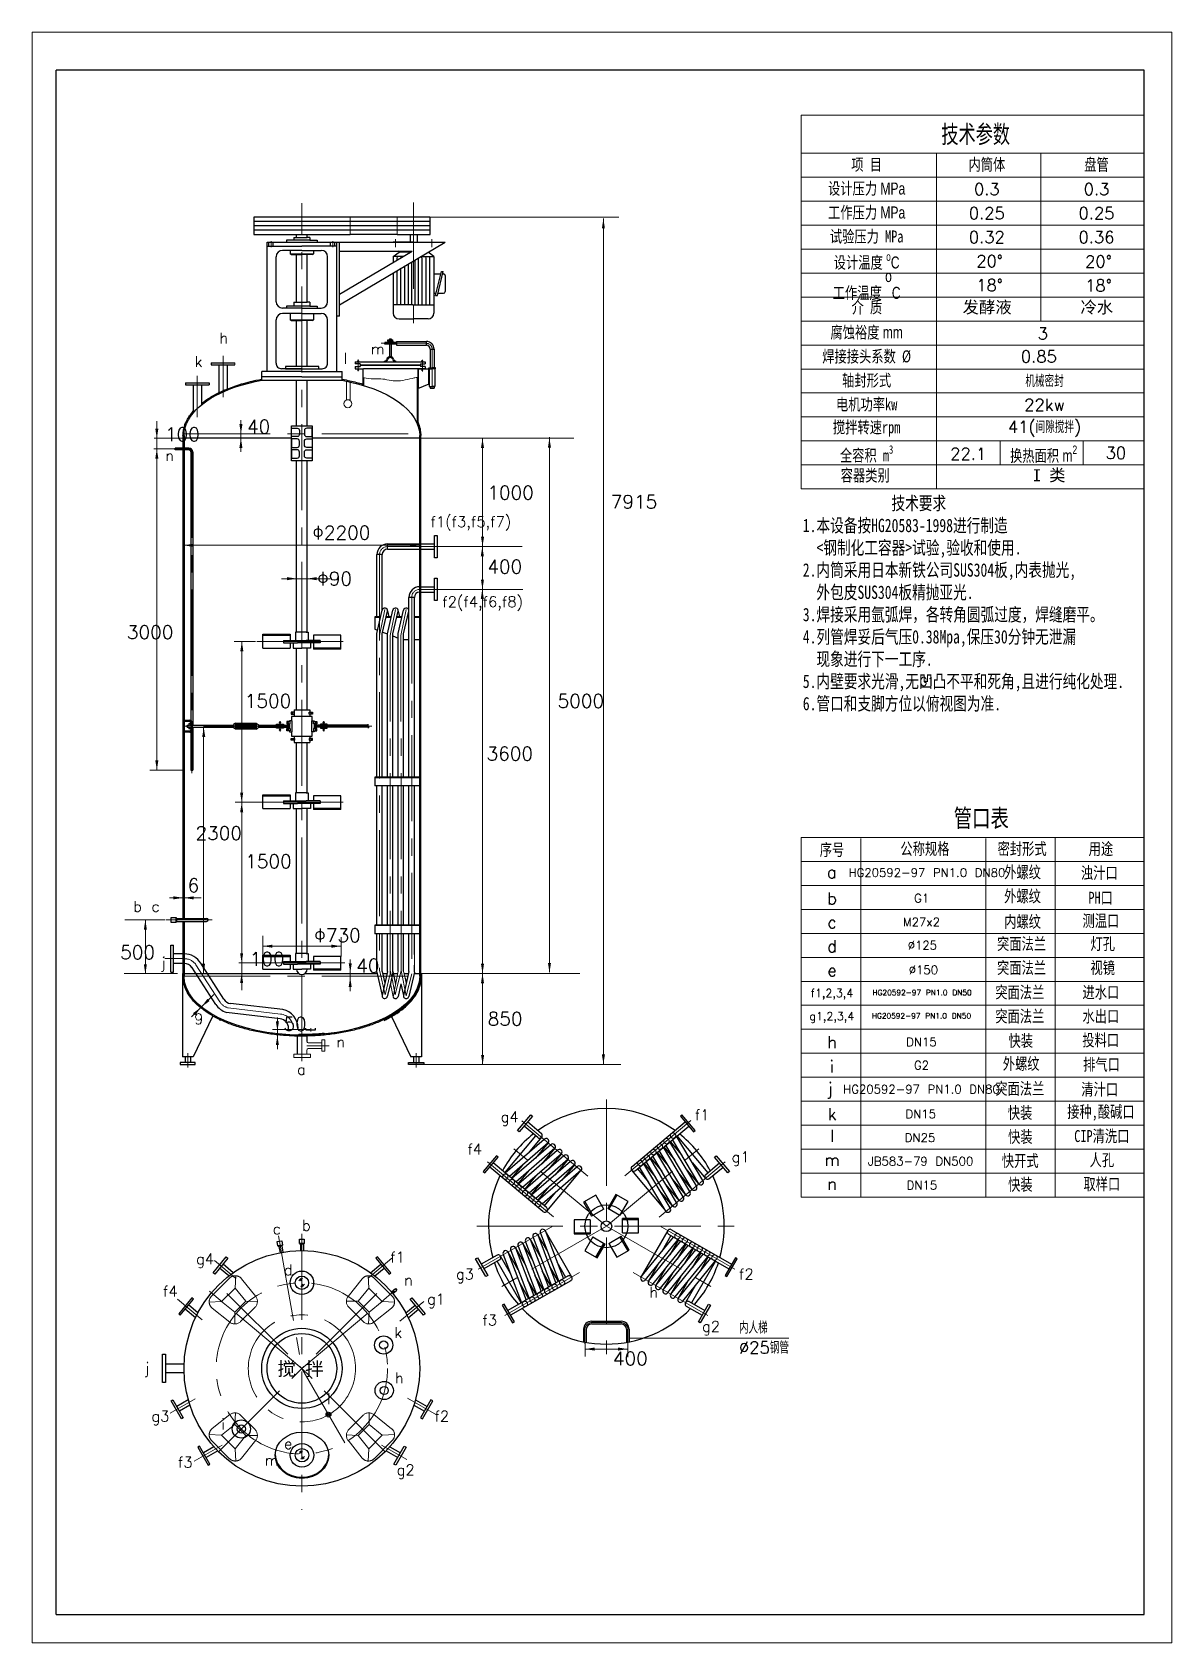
# Model space of a CAD drawing. Header units: millimetres. Extents: x 937 to 1357, y 382 to 976.
import ezdxf

# ---------------------------------------------------------------- set-up
doc = ezdxf.new("R2010")
doc.units = ezdxf.units.MM
doc.linetypes.add('CENTER', pattern=[50.8, 31.75, -6.35, 6.35, -6.35])
doc.linetypes.add('HIDDEN', pattern=[9.525, 6.35, -3.175])
for name, color, linetype, lineweight in [('中线', 1, 'CENTER', 13), ('标注', 4, 'Continuous', 13), ('粗线', 7, 'Continuous', 30), ('虚线', 2, 'HIDDEN', 13)]:
    doc.layers.add(name, color=color, linetype=linetype, lineweight=lineweight)
doc.styles.get("Standard").update_dxf_attribs({"font": 'txt', "bigfont": 'gbcbig.shx'})
doc.styles.add('仿宋体3.5', font='', dxfattribs={"width": 0.75, "height": 3.5})
doc.styles.get('仿宋体3.5').set_extended_font_data('FangSong_GB2312')

msp = doc.modelspace()

# ---------------------------------------------------------------- texts
at = {"layer": '标注', "style": '仿宋体3.5', "width": 0.7}
msp.add_text('技术参数', height=6.632, dxfattribs=at).set_placement((1272.18, 934.64))
at = {"layer": '标注'}
for s, height, p in [('h', 3.95, (1006.08, 860.77)), ('k', 3.95, (996.98, 852.1)), ('l', 3.95, (1051.89, 853.29)), ('m', 3.95, (1061.9, 856.8)), ('n', 3.95, (986.13, 817.46)), ('f1(f3,f5,f7)', 3.9477, (1083.9, 793.04)), ('f2(f4,f6,f8)', 3.9477, (1088.24, 763.49)), ('b c', 3.948, (974.34, 651.13)), ('j', 3.95, (984.59, 630.41)), ('9 ', 3.948, (996.82, 609.66)), ('n', 3.95, (1049.23, 601.16)), ('a', 3.95, (1034.72, 591.01)), ('g4', 3.948, (1109.76, 573.56)), ('f1', 3.948, (1181.31, 574.25)), ('f4', 3.948, (1097.52, 561.62)), ('g1', 3.948, (1194.89, 558.75)), ('c', 3.95, (1025.76, 532.22)), ('b', 3.95, (1036.56, 533.53)), ('g4', 3.948, (997.53, 521.14)), ('f1', 3.948, (1069.08, 521.83)), ('d', 3.95, (1029.87, 517.09)), ('g3', 3.948, (1093.29, 515.54)), ('f2', 3.948, (1197.59, 515.54)), ('f4', 3.948, (985.29, 509.2)), ('n', 3.95, (1074.19, 513.37)), ('h', 3.95, (1164.6, 508.83)), ('g1', 3.948, (1082.66, 506.33)), ('f3', 3.948, (1103.03, 498.56)), ('g2', 3.948, (1184.01, 496.26)), ('k', 3.95, (1070.57, 494.01)), ('j', 3.95, (978.6, 480.97)), ('h ', 3.948, (1070.78, 477.24)), ('l', 3.95, (1045.72, 469.61)), ('g3', 3.948, (981.06, 463.12)), ('i', 3.95, (1006.86, 460.16)), ('f2', 3.948, (1085.36, 463.12)), ('e', 3.95, (1029.91, 452.98)), ('f3', 3.948, (990.8, 446.14)), ('m', 3.95, (1022.81, 446.93)), ('g2', 3.948, (1071.47, 443.34))]:
    msp.add_text(s, height=height, dxfattribs=at).set_placement(p)
at = {"layer": '标注', "style": '仿宋体3.5'}
msp.add_text('搅 拌', height=4.974, dxfattribs=at).set_placement((1027.53, 480.08))
for s, insert, char_height, width, attachment_point in [('{\\fSimSun|b0|i0|c134|p54;项 目}', (1244.65, 926.49), 4.4215, 56.3069, 5), ('{\\fￋￎￌ￥|b0|i0|c134|p54;内筒体}', (1288.96, 926.49), 4.4215, 56.3069, 5), ('{\\fￋￎￌ￥|b0|i0|c134|p54;盘管}', (1329.39, 926.49), 4.4215, 56.3069, 5), ('{\\fￋￎￌ￥|b0|i0|c134|p54;设计压力 MPa}', (1244.65, 917.64), 4.4215, 56.3069, 5), ('{\\fￋￎￌ￥|b0|i0|c134|p54;工作压力 MPa}', (1244.65, 908.8), 4.4215, 56.3069, 5), ('{\\fSimSun|b0|i0|c134|p54;试验压力 MPa}', (1244.65, 899.96), 4.4215, 56.3069, 5), ('\\A1;{\\fￋￎￌ￥|b0|i0|c134|p54;设计温度 \\H0.7x;\\So^ ;\\H1.429x;C}', (1244.65, 891.12), 4.4215, 56.3069, 5), ('{\\fￋￎￌ￥|b0|i0|c134|p54;工作温度 \\So^ ;C}', (1244.65, 882.27), 4.4215, 56.3069, 5), ('{\\fSimSun|b0|i0|c134|p54;介 质}', (1244.75, 873.87), 4.4215, 56.3069, 5), ('{\\fￋￎￌ￥|b0|i0|c134|p54;腐蚀裕度 mm}', (1244.65, 864.59), 4.4215, 56.3069, 5), ('{\\fSimSun|b0|i0|c134|p2;焊接接头系数 %%c}', (1244.65, 855.74), 4.4215, 56.3069, 5), ('{\\fSimSun|b0|i0|c134|p54;轴封形式}', (1244.65, 846.9), 4.4215, 56.3069, 5), ('电机功率kw', (1244.65, 838.06), 4.421, 56.3069, 5), ('{\\fSimSun|b0|i0|c134|p54;搅拌转速rpm}', (1244.65, 829.22), 4.4215, 56.3069, 5), ('\\A1;{\\fSimSun|b0|i0|c134|p54;全容积 m\\H0.7x;\\S3^ ;}', (1244.65, 819.98), 4.4215, 56.3069, 5), ('\\A1;{\\fￋￎￌ￥|b0|i0|c134|p54;换热面积 m\\H0.7x;\\S2^ ;}', (1309.87, 819.88), 4.4215, 56.3069, 5), ('{\\fￋￎￌ￥|b0|i0|c134|p54; 容器类别}', (1243.52, 811.87), 4.4215, 56.3069, 5), ('{\\fSimSun|b0|i0|c134|p54;             技术要求\\P1.本设备按HG20583-1998进行制造\\P  <钢制化工容器>试验,验收和使用.\\P2.内筒采用日本新铁公司SUS304板,内表抛光,\\P  外包皮SUS304板精抛亚光.\\P3.焊接采用氩弧焊，各转角圆\\fSimSun|b0|i0|c134|p6;弧过度，焊缝磨平。\\P4.列管焊妥后气压0.38Mpa,保压30分钟无泄漏\\P  现象进行下一工序.\\P5.内壁要求光滑,无凹凸不平和死角,且进行纯化处理.\\P6.管口和支脚方位以俯视图为准.}', (1221.13, 804.31), 4.9268, 172.0499, 1), ('{\\fSimSun|b0|i0|c134|p2;管口表}', (1286.9, 685.32), 6.6322, 66.3221, 5), ('公称规格', (1266.14, 674.12), 4.421, 44.2147, 5), ('密封形式', (1301.96, 674.12), 4.421, 34.6897, 5), ('用途', (1331, 674.12), 4.421, 22.1578, 5), ('序号', (1231.9, 673.79), 4.421, 25.2655, 5), ('外螺纹', (1302.12, 665.51), 4.421, 34.6897, 5), ('{\\fSimSun|b0|i0|c134|p2;浊汁口}', (1330.41, 665.26), 4.4215, 22.1578, 5), ('外螺纹', (1302.12, 656.68), 4.421, 34.6897, 5), ('PH{\\fSimSun|b0|i0|c134|p2;口}', (1330.9, 656.15), 4.4215, 30.5614, 5), ('内螺纹', (1302.12, 647.28), 4.421, 34.6897, 5), ('测温口', (1331, 647.6), 4.421, 22.1578, 5), ('突面法兰', (1301.76, 639.1), 4.421, 34.6897, 5), ('灯孔', (1331.66, 639.1), 4.421, 22.1578, 5), ('突面法兰', (1301.76, 630.25), 4.421, 34.6897, 5), ('视镜', (1331.66, 630.25), 4.421, 22.1578, 5), ('突面法兰', (1301.1, 621.23), 4.421, 34.6897, 5), ('进水口', (1331, 621.23), 4.421, 22.1578, 5), ('突面法兰', (1301.1, 612.38), 4.421, 34.6897, 5), ('水出口', (1331, 612.38), 4.421, 22.1578, 5), ('快装', (1301.47, 603.36), 4.421, 34.6897, 5), ('{\\fSimSun|b0|i0|c134|p2;投料口}', (1330.93, 603.56), 4.4215, 33.579, 5), ('外螺纹', (1301.61, 594.89), 4.421, 34.6897, 5), ('排气口', (1331.23, 594.58), 4.421, 22.1578, 5), ('突面法兰', (1301.1, 585.7), 4.421, 34.6897, 5), ('{\\fSimSun|b0|i0|c134|p2;清汁口}', (1330.55, 585.42), 4.4215, 22.1578, 5), ('快装', (1301.22, 576.79), 4.421, 34.6897, 5), ('接种,酸碱口', (1331, 576.85), 4.421, 33.579, 5), ('快装', (1301.31, 567.94), 4.421, 34.6897, 5), ('{\\fSimSun|b0|i0|c134|p2;CIP清洗口}', (1331.34, 568.19), 4.4215, 22.1578, 5), ('快开式', (1301.26, 559.08), 4.421, 34.6897, 5), ('人孔', (1331.34, 559.35), 4.421, 22.1578, 5), ('快装', (1301.31, 550.29), 4.421, 34.6897, 5), ('取样口', (1331.34, 550.51), 4.421, 22.1578, 5)]:
    msp.add_mtext(s, dxfattribs=dict(at, insert=insert, char_height=char_height, width=width, attachment_point=attachment_point))
at = {"layer": '标注'}
for s, insert, char_height, width, attachment_point in [('0.3', (1288.96, 917.64), 4.421, 79.1233, 5), ('0.3', (1329.39, 917.64), 4.421, 79.1233, 5), ('0.25', (1288.96, 908.8), 4.421, 79.1233, 5), ('0.25', (1329.39, 908.8), 4.421, 79.1233, 5), ('0.32', (1288.96, 899.96), 4.421, 79.1233, 5), ('0.36', (1329.39, 899.96), 4.421, 79.1233, 5), ('\\pt1904;20%%D', (1290, 891.12), 4.4215, 79.1233, 5), ('20%%D', (1330.1, 890.99), 4.421, 79.1233, 5), ('18%%D', (1290, 882.27), 4.421, 79.1233, 5), ('18%%D', (1330.1, 882.14), 4.421, 79.1233, 5), ('{\\fSimSun|b0|i0|c134|p54;发酵液}', (1289.06, 873.87), 4.4215, 79.1233, 5), ('{\\fSimSun|b0|i0|c134|p54;冷水}', (1329.49, 873.87), 4.4215, 79.1233, 5), ('3', (1309.61, 864.42), 4.42, 79.1233, 5), ('0.85', (1308.14, 855.95), 4.421, 79.1233, 5), ('机械密封', (1310.22, 846.9), 4.421, 79.1233, 5), ('22kw ', (1310.22, 838.06), 4.421, 79.1233, 5), ('40', (1016.26, 832.57), 5, 8.2677, 1), ('41(间隙搅拌)', (1310.22, 829.22), 4.421, 79.1233, 5), ('100', (986.03, 829.71), 5, 7.1131, 1), ('22.1', (1282.09, 820.06), 4.421, 79.1233, 5), ('30', (1336.53, 820.37), 4.421, 79.1233, 5), ('{\\fSimSun|b0|i0|c134|p54;I 类}', (1311.94, 811.93), 4.4215, 79.1233, 5), ('1000', (1104.84, 808.21), 5, 12.1102, 1), ('7915', (1150.33, 804.86), 5, 39.5801, 1), ('Φ2200', (1040.33, 793.47), 5, 15.7503, 1), ('400', (1104.84, 780.92), 5, 12.1102, 1), ('Φ90', (1042.14, 776.49), 5, 5.8495, 1), ('3000', (972.01, 756.76), 5, 15.7954, 1), ('G1', (1266.94, 736.04), 3.158, 66.9537, 5), ('1500', (1015.45, 731.41), 5, 15.7954, 1), ('5000', (1130.75, 731.39), 5, 14.4875, 1), ('3600', (1104.57, 711.97), 5, 12.1102, 1), ('2300', (997.28, 682.64), 5, 14.2471, 1), ('1500', (1015.62, 672.24), 5, 15.7954, 1), ('a', (1231.81, 665.78), 4.42, 25.2655, 5), ('HG20592-97 PN1.0 DN80', (1266.88, 665.59), 3.1582, 66.9537, 5), ('6', (994.39, 663.42), 5, 11.0594, 1), ('b', (1231.9, 656.1), 4.42, 25.2655, 5), ('G1', (1264.94, 656.15), 3.158, 66.9537, 5), ('c', (1231.9, 647.26), 4.42, 25.2655, 5), ('M27x2', (1264.85, 647.37), 3.158, 66.9537, 5), ('Φ730', (1041.05, 644.93), 5, 7.1131, 1), ('500', (969.53, 638.72), 5, 11.0594, 1), ('100', (1017.29, 636.27), 5, 7.1131, 1), ('d', (1231.9, 638.41), 4.42, 25.2655, 5), ('%%C125', (1265.21, 638.8), 3.158, 66.9537, 5), ('40', (1056.54, 633.74), 5, 8.2677, 1), ('e', (1231.9, 629.57), 4.42, 25.2655, 5), ('%%C150', (1265.59, 629.72), 3.158, 66.9537, 5), ('f1,2,3,4', (1231.9, 620.73), 3, 25.2655, 5), ('{\\H0.6333x;H\\H1x;G20592-97 PN1.0 DN5\\H1x;0}', (1265.09, 621.34), 3.1582, 66.9537, 5), ('50', (1029.7, 612.28), 5, 8.2677, 1), ('850', (1104.98, 614.17), 5, 12.1102, 1), ('g1,2,3,4', (1231.82, 612.15), 3, 25.2655, 5), ('HG20592-97 PN1.0 DN50', (1264.87, 612.77), 2, 66.9537, 5), ('h', (1231.9, 603.04), 4.42, 25.2655, 5), ('DN15', (1264.85, 603.14), 3.158, 66.9537, 5), ('i', (1231.8, 594.05), 4.42, 25.2655, 5), ('G2', (1264.87, 594.54), 3.158, 66.9537, 5), ('j', (1231.14, 585.2), 4.42, 25.2655, 5), ('HG20592-97 PN1.0 DN80', (1264.87, 585.7), 3.1582, 66.9537, 5), ('k', (1231.9, 576.51), 4.42, 25.2655, 5), ('DN15', (1264.6, 576.57), 3.158, 66.9537, 5), ('l', (1231.9, 568.46), 4.42, 25.2655, 5), ('DN25', (1264.32, 567.82), 3.158, 66.9537, 5), ('m', (1231.9, 559.62), 4.42, 25.2655, 5), ('JB583-79 DN500', (1264.54, 559.15), 3.1582, 66.9537, 5), ('n', (1231.9, 550.77), 4.42, 25.2655, 5), ('DN15', (1265.04, 550.31), 3.158, 66.9537, 5), ('内人梯    %%C25钢管', (1206.82, 494.08), 4.4215, 25.2655, 5), ('400', (1151.14, 488.88), 5, 8.2677, 1)]:
    msp.add_mtext(s, dxfattribs=dict(at, insert=insert, char_height=char_height, width=width, attachment_point=attachment_point))

# ---------------------------------------------------------------- blocks, each defined once
blk = doc.blocks.new('支脚2')
at = {"layer": '虚线', "ltscale": 100}
for p, q in [((4689, 3635), (4628, 3690)), ((4816, 3635), (4877, 3690)), ((4701, 3523), (4646, 3468)), ((4804, 3523), (4856, 3465))]:
    blk.add_line(p, q, dxfattribs=at)
blk.add_lwpolyline([(4873, 3499), (4890, 3648, 0.447477), (4837, 3707), (4668, 3707, 0.447477), (4615, 3648), (4632, 3499, 0.381714), (4685, 3452), (4820, 3452, 0.381714)], format="xyb", close=True, dxfattribs=at)
blk.add_lwpolyline([(4804, 3523), (4816, 3635), (4689, 3635), (4701, 3523)], close=True, dxfattribs=at)
blk = doc.blocks.new('A$C12E1798B')
h = blk.add_hatch(color=4)
h.dxf.hatch_style = 2
h.paths.add_polyline_path([(1.13, 0), (0, 0), (0.56, 3.58)])

# ---------------------------------------------------------------- hatches: boundary and pattern name
h = msp.add_hatch(color=4)
h.dxf.hatch_style = 2
h.paths.add_polyline_path([(983.6, 829.29), (982.47, 829.29), (983.04, 825.71)])
h = msp.add_hatch(color=4)
h.dxf.hatch_style = 2
h.paths.add_polyline_path([(1014.59, 822.24), (1013.46, 822.24), (1014.02, 825.82)])
h = msp.add_hatch(color=4)
h.dxf.hatch_style = 2
h.paths.add_polyline_path([(1014.6, 831.01), (1013.47, 831.01), (1014.04, 827.44)])
h = msp.add_hatch(color=4)
h.dxf.hatch_style = 2
h.paths.add_polyline_path([(983.6, 818.29), (982.47, 818.29), (983.04, 821.86)])
h = msp.add_hatch(color=4)
h.dxf.hatch_style = 2
h.paths.add_polyline_path([(996.47, 786.88), (996.47, 785.75), (992.9, 786.31)])
h = msp.add_hatch(color=4)
h.dxf.hatch_style = 2
h.paths.add_polyline_path([(1076.37, 786.88), (1076.37, 785.75), (1079.94, 786.31)])
h = msp.add_hatch(color=4)
h.dxf.hatch_style = 2
h.paths.add_polyline_path([(1103.65, 789.46), (1102.52, 789.46), (1103.09, 785.89)])
h = msp.add_hatch(color=4)
h.dxf.hatch_style = 2
h.paths.add_polyline_path([(1031.06, 774.57), (1031.06, 773.44), (1034.64, 774)])
h = msp.add_hatch(color=4)
h.dxf.hatch_style = 2
h.paths.add_polyline_path([(1041.95, 774.57), (1041.95, 773.44), (1038.37, 774)])
h = msp.add_hatch(color=4)
h.dxf.hatch_style = 2
h.paths.add_polyline_path([(1103.62, 773.68), (1102.49, 773.68), (1103.05, 770.1)])
h = msp.add_hatch(color=4)
h.dxf.hatch_style = 2
h.paths.add_polyline_path([(1014.94, 747.25), (1013.81, 747.25), (1014.37, 750.82)])
h = msp.add_hatch(color=4)
h.dxf.hatch_style = 2
h.paths.add_polyline_path([(1000.89, 715.61), (999.76, 715.61), (1000.32, 719.18)])
h = msp.add_hatch(color=4)
h.dxf.hatch_style = 2
h.paths.add_polyline_path([(983.61, 707), (982.48, 707), (983.04, 703.42)])
h = msp.add_hatch(color=4)
h.dxf.hatch_style = 2
h.paths.add_polyline_path([(1014.88, 695.05), (1013.75, 695.05), (1014.31, 691.48)])
h = msp.add_hatch(color=4)
h.dxf.hatch_style = 2
h.paths.add_polyline_path([(1014.88, 687.87), (1013.76, 687.87), (1014.32, 691.45)])
h = msp.add_hatch(color=4)
h.dxf.hatch_style = 2
h.paths.add_polyline_path([(989.15, 656.86), (989.15, 655.73), (992.73, 656.29)])
h = msp.add_hatch(color=4)
h.dxf.hatch_style = 2
h.paths.add_polyline_path([(996.59, 656.84), (996.59, 655.71), (993.01, 656.28)])
h = msp.add_hatch(color=4)
h.dxf.hatch_style = 2
h.paths.add_polyline_path([(979.38, 644.53), (978.25, 644.53), (978.81, 648.11)])
h = msp.add_hatch(color=4)
h.dxf.hatch_style = 2
h.paths.add_polyline_path([(1014.86, 635.85), (1013.73, 635.85), (1014.29, 632.27)])
h = msp.add_hatch(color=4)
h.dxf.hatch_style = 2
h.paths.add_polyline_path([(1025.66, 639.02), (1025.66, 637.89), (1022.08, 638.46)])
h = msp.add_hatch(color=4)
h.dxf.hatch_style = 2
h.paths.add_polyline_path([(1047.41, 639.02), (1047.41, 637.89), (1050.99, 638.46)])
h = msp.add_hatch(color=4)
h.dxf.hatch_style = 2
h.paths.add_polyline_path([(979.38, 631.79), (978.25, 631.79), (978.81, 628.21)])
h = msp.add_hatch(color=4)
h.dxf.hatch_style = 2
h.paths.add_polyline_path([(1000.83, 631.96), (999.7, 631.96), (1000.27, 628.39)])
h = msp.add_hatch(color=4)
h.dxf.hatch_style = 2
h.paths.add_polyline_path([(1054.89, 632.19), (1053.76, 632.19), (1054.33, 628.61)])
h = msp.add_hatch(color=4)
h.dxf.hatch_style = 2
h.paths.add_polyline_path([(1103.64, 631.97), (1102.51, 631.97), (1103.08, 628.39)])
h = msp.add_hatch(color=4)
h.dxf.hatch_style = 2
h.paths.add_polyline_path([(1128.32, 632.24), (1127.2, 632.24), (1127.76, 628.67)])
h = msp.add_hatch(color=4)
h.dxf.hatch_style = 2
h.paths.add_polyline_path([(1014.86, 624.84), (1013.73, 624.84), (1014.29, 628.42)])
h = msp.add_hatch(color=4)
h.dxf.hatch_style = 2
h.paths.add_polyline_path([(1054.87, 623.41), (1053.75, 623.41), (1054.31, 626.99)])
h = msp.add_hatch(color=4)
h.dxf.hatch_style = 2
h.paths.add_polyline_path([(1001.65, 619.01), (1002.45, 618.21), (999.52, 616.08)])
h = msp.add_hatch(color=4)
h.dxf.hatch_style = 2
h.paths.add_polyline_path([(996.38, 613.76), (997.18, 612.96), (999.31, 615.89)])
h = msp.add_hatch(color=4)
h.dxf.hatch_style = 2
h.paths.add_polyline_path([(1028.05, 610.73), (1026.92, 610.73), (1027.48, 607.15)])
h = msp.add_hatch(color=4)
h.dxf.hatch_style = 2
h.paths.add_polyline_path([(1028.03, 601.96), (1026.9, 601.96), (1027.47, 605.53)])
h = msp.add_hatch(color=4)
h.dxf.hatch_style = 2
h.paths.add_polyline_path([(1103.68, 598.32), (1102.55, 598.32), (1103.11, 594.74)])
h = msp.add_hatch(color=4)
h.dxf.hatch_style = 2
h.paths.add_polyline_path([(1148.21, 598.52), (1147.08, 598.52), (1147.64, 594.95)])
h = msp.add_hatch(color=4)
h.dxf.hatch_style = 2
h.paths.add_polyline_path([(1144.39, 490.43), (1144.39, 489.31), (1140.81, 489.87)])
h = msp.add_hatch(color=4)
h.dxf.hatch_style = 2
h.paths.add_polyline_path([(1153.04, 490.43), (1153.04, 489.31), (1156.62, 489.87)])
at = {"layer": '标注'}
h = msp.add_hatch(dxfattribs=at)
h.set_pattern_fill('ANSI31', color=256, scale=0.039477, style=0)
h.set_pattern_definition([(45, (925.9666, 620.38677), (-0.08862932, 0.08862932), [])])
h.paths.add_polyline_path([(1059.2, 852.83), (1057.97, 852.83), (1057.97, 852.71), (1059.2, 852.71)])
h = msp.add_hatch(dxfattribs=at)
h.set_pattern_fill('ANSI31', color=256, scale=0.039477, style=0)
h.set_pattern_definition([(135, (1212.18191, 620.38677), (0.08862932, 0.08862932), [])])
h.paths.add_polyline_path([(1078.94, 852.83), (1080.18, 852.83), (1080.18, 852.71), (1078.94, 852.71)])

# ---------------------------------------------------------------- linework, layer by layer
for p, q in [((1346.89, 961.58), (945.92, 961.58)), ((945.92, 391.98), (945.92, 961.58)), ((1346.89, 391.98), (1346.89, 961.58)), ((945.92, 391.98), (1346.89, 391.98))]:
    msp.add_line(p, q)
at = {"layer": '中线'}
for p, q in [((1036.5, 596.01), (1036.5, 912.53)), ((1077.65, 912.7), (1077.65, 865.2)), ((1025.15, 896.31), (1025.15, 898.43)), ((1047.85, 896.31), (1047.85, 898.43)), ((1070.97, 899.26), (1070.97, 896.31)), ((1084.34, 899.26), (1084.34, 896.31)), ((1007.45, 856.21), (1007.45, 840.92)), ((1065.77, 860.8), (1082.38, 860.8)), ((1084.51, 858.67), (1084.51, 844.23)), ((1057.01, 854.52), (1057.5, 854.08)), ((1057.01, 854.08), (1057.5, 854.52)), ((1057.01, 850.79), (1057.5, 851.22)), ((1057.01, 851.22), (1057.5, 850.79)), ((1057.25, 854.86), (1057.25, 850.57)), ((1081.14, 854.52), (1080.65, 854.08)), ((1081.14, 854.08), (1080.65, 854.52)), ((1081.14, 850.79), (1080.65, 851.22)), ((1081.14, 851.22), (1080.65, 850.79)), ((1080.9, 854.73), (1080.9, 850.44)), ((997.95, 848.81), (997.95, 833.52)), ((993.08, 827.36), (1079.93, 827.36)), ((994.86, 821.83), (988.28, 821.83)), ((995.92, 820.76), (995.92, 702.25)), ((1068.09, 785.85), (1090.82, 785.85)), ((1065.12, 782.89), (1065.12, 629.63)), ((1076.97, 767.09), (1076.97, 628.39)), ((1079.93, 770.06), (1090.82, 770.06)), ((1067.05, 762.61), (1065.12, 753.1)), ((1071, 762.61), (1069.07, 753.1)), ((1074.94, 762.61), (1073.02, 753.1)), ((1019.95, 750.77), (1053.99, 750.77)), ((1069.07, 753.1), (1069.07, 628.31)), ((1073.02, 753.1), (1073.07, 629.44)), ((1031.99, 719.59), (993.47, 719.59)), ((1028.15, 720.66), (1028.75, 721.2)), ((1028.15, 721.2), (1028.75, 720.66)), ((1028.45, 721.47), (1028.45, 717.63)), ((1041.02, 719.59), (1062.28, 719.59)), ((1044.86, 720.66), (1044.26, 721.2)), ((1044.86, 721.2), (1044.26, 720.66)), ((1044.56, 721.47), (1044.56, 717.63)), ((1028.15, 717.96), (1028.75, 718.5)), ((1028.15, 718.5), (1028.75, 717.96)), ((1044.86, 717.96), (1044.26, 718.5)), ((1044.86, 718.5), (1044.26, 717.96)), ((1019.95, 691.55), (1053.99, 691.55)), ((986.44, 648.13), (1003.42, 648.13)), ((993.15, 633.86), (986.01, 633.86)), ((1006.22, 617.95), (997.45, 631.64)), ((1023.3, 632.34), (1052.28, 632.34)), ((993.08, 627.4), (1079.93, 627.4)), ((1067.15, 620.52), (1065.12, 629.63)), ((1069.07, 628.31), (1067.15, 620.52)), ((1069.84, 625.85), (1069.07, 629.63)), ((1076.97, 628.31), (1074.94, 620.11)), ((1028.68, 613.44), (1009.35, 615.69)), ((1039.75, 606.97), (1039.75, 608.21)), ((994.41, 599.02), (994.41, 593.75)), ((1078.6, 599.02), (1078.6, 593.75)), ((1148.73, 581.87), (1148.73, 487.94)), ((1141.95, 553.7), (1116.51, 574.99)), ((1155.56, 553.74), (1181.94, 575.81)), ((1148.73, 535.16), (1113.18, 564.91)), ((1148.73, 535.16), (1185.02, 565.52)), ((1129.24, 538.6), (1102.86, 560.67)), ((1168.18, 538.56), (1193.62, 559.85)), ((1128.99, 535.19), (1100.24, 518.65)), ((1100.95, 535.16), (1195.81, 535.16)), ((1148.73, 535.16), (1107.92, 511.69)), ((1148.73, 535.16), (1190.36, 511.21)), ((1168.52, 535.16), (1197.07, 518.74)), ((1027.88, 531.65), (1036.5, 482.74)), ((1036.5, 532.4), (1036.5, 430.63)), ((1060.95, 516.06), (1069.71, 523.39)), ((1012.03, 516.08), (1004.28, 522.56)), ((1138.78, 518.05), (1108.97, 500.9)), ((1158.63, 518.08), (1187.38, 501.54)), ((1036.5, 482.74), (1000.95, 512.48)), ((1005.8, 452.03), (1067.21, 513.45)), ((1067.21, 452.03), (1005.8, 513.45)), ((1036.5, 482.74), (1072.51, 512.95)), ((999.74, 500.62), (990.63, 508.25)), ((1072.64, 500.11), (1081.39, 507.43)), ((1143.3, 499.64), (1154.16, 499.64)), ((1140.84, 497.17), (1140.84, 491.85)), ((1156.63, 497.17), (1156.63, 491.59)), ((1016.71, 482.74), (1016.77, 482.71)), ((1036.5, 482.74), (1053.85, 452.69)), ((997.12, 471.47), (988.01, 466.23)), ((1075.42, 471.74), (1086.11, 465.59)), ((1007.09, 454.43), (996.74, 448.48)), ((1065.87, 454.46), (1075.16, 449.12))]:
    msp.add_line(p, q, dxfattribs=at)
for radius in [31.58, 19.74]:
    msp.add_circle((1036.5, 482.74), radius, dxfattribs=at)
for centre, radius, start, end in [((1082.38, 858.67), 2.13, 0, 90), ((994.86, 820.76), 1.07, 0, 90), ((1068.09, 782.89), 2.96, 90, 180), ((1079.93, 767.09), 2.96, 90, 180), ((993.15, 628.59), 5.27, 35.35938, 90), ((1010.66, 620.8), 5.27, 212.63593, 255.60046), ((1028.06, 608.21), 5.27, 0, 83.23202), ((1143.3, 497.17), 2.47, 90, 180), ((1154.16, 497.17), 2.47, 0, 90)]:
    msp.add_arc(centre, radius, start, end, dxfattribs=at)
at = {"layer": '标注', "color": 0}
for p, q in [((1357.12, 975.54), (937.12, 975.54)), ((937.12, 975.54), (937.12, 381.54)), ((1357.12, 381.54), (1357.12, 975.54)), ((1011.79, 853.66), (1011.79, 852.87)), ((1052.94, 846.72), (1052.94, 839.9)), ((1054.27, 839.9), (1054.27, 846.45)), ((1052.94, 839.9), (1054.27, 839.9)), ((1069.11, 624.72), (1070.09, 619.73)), ((1070.09, 619.73), (1072.03, 629.28)), ((1074.01, 629.25), (1074.56, 626.71)), ((1038.28, 600.01), (1038.28, 598.66)), ((1038.77, 600.75), (1043.91, 600.75)), ((1039.05, 602.78), (1043.91, 602.78)), ((937.12, 381.54), (1357.12, 381.54))]:
    msp.add_line(p, q, dxfattribs=at)
at = {"layer": '标注'}
for p, q in [((1220.57, 807.11), (1220.57, 944.92)), ((1220.57, 944.92), (1346.89, 944.92)), ((1220.57, 930.91), (1346.89, 930.91)), ((1270.43, 930.91), (1270.43, 807.11)), ((1308.83, 930.91), (1308.83, 869.01)), ((1220.57, 922.07), (1346.89, 922.07)), ((1220.57, 913.22), (1346.89, 913.22)), ((1220.57, 913.22), (1346.89, 913.22)), ((1054.27, 900.98), (1054.27, 907.31)), ((1071.58, 907.31), (1071.58, 900.98)), ((1083.98, 907.27), (1153.38, 907.27)), ((1147.73, 906.85), (1147.73, 594.86)), ((1220.57, 904.38), (1346.89, 904.38)), ((1220.57, 904.38), (1346.89, 904.38)), ((1220.57, 895.54), (1346.89, 895.54)), ((1220.57, 886.69), (1346.89, 886.69)), ((1220.57, 877.85), (1346.89, 877.85)), ((1220.57, 869.01), (1346.89, 869.01)), ((1220.57, 869.01), (1346.89, 869.01)), ((1220.57, 869.01), (1346.89, 869.01)), ((1220.57, 860.17), (1346.89, 860.17)), ((1220.57, 851.32), (1346.89, 851.32)), ((1220.57, 851.32), (1276.87, 851.32)), ((1220.57, 851.32), (1346.89, 851.32)), ((1220.57, 842.48), (1346.89, 842.48)), ((983.07, 832.08), (983.07, 703.41)), ((1220.57, 833.64), (1346.89, 833.64)), ((992.32, 825.78), (982.01, 825.78)), ((1078.08, 825.79), (1136.79, 825.79)), ((1103.09, 825.83), (1103.09, 594.86)), ((1127.73, 826.21), (1127.73, 628.84)), ((989.85, 821.85), (981.89, 821.85)), ((1220.57, 824.79), (1346.89, 824.79)), ((1293.84, 815.95), (1293.84, 824.79)), ((1324.44, 815.95), (1324.44, 824.79)), ((1220.57, 815.95), (1346.89, 815.95)), ((1220.57, 807.11), (1346.89, 807.11)), ((993.1, 786.34), (1079.93, 786.34)), ((1103.09, 785.83), (1079.93, 785.83)), ((1079.93, 785.83), (1117.74, 785.83)), ((1029.02, 774), (1046.94, 774)), ((1090.82, 770.06), (1117.93, 770.06)), ((1019.36, 750.88), (1011.5, 750.88)), ((1014.34, 622.23), (1014.34, 750.85)), ((994.22, 719.87), (994.79, 719.87)), ((994.22, 719.29), (994.79, 719.29)), ((1000.28, 719.18), (1000.28, 704.06)), ((992.68, 703.41), (980.5, 703.41)), ((983.07, 703.41), (992.68, 703.41)), ((1000.28, 704.06), (1000.28, 628.39)), ((1019.95, 691.55), (1011.86, 691.55)), ((1220.57, 678.55), (1346.89, 678.55)), ((1220.57, 545.92), (1220.57, 678.55)), ((1242.57, 545.71), (1242.57, 678.21)), ((1288.6, 545.87), (1288.6, 678.21)), ((1314.13, 545.92), (1314.13, 678.55)), ((1220.57, 669.7), (1346.89, 669.7)), ((1220.57, 660.86), (1346.89, 660.86)), ((986.14, 648.18), (971.29, 648.18)), ((978.83, 648.18), (978.83, 628.39)), ((1220.57, 652.02), (1346.89, 652.02)), ((1022.09, 634.7), (1022.09, 642.23)), ((1050.92, 638.47), (1050.92, 641.82)), ((1050.92, 641.82), (1050.92, 634.7)), ((1220.57, 643.17), (1346.89, 643.17)), ((1022.09, 638.47), (1050.92, 638.47)), ((1023.58, 632.34), (1013.27, 632.34)), ((1022.24, 635.27), (1022.09, 634.7)), ((1077.96, 635.34), (1077.96, 635.34)), ((1077.96, 635.34), (1077.96, 631.5)), ((1220.57, 634.33), (1346.89, 634.33)), ((990.62, 628.39), (971.05, 628.39)), ((1021.11, 628.4), (1013.15, 628.4)), ((1069.84, 625.85), (1069.84, 625.85)), ((1080.26, 628.4), (1138.98, 628.4)), ((1220.57, 625.49), (1346.89, 625.49)), ((1070.92, 620.47), (1070.92, 620.47)), ((1220.57, 616.65), (1346.89, 616.65)), ((1039.38, 607.78), (1025.72, 607.78)), ((1220.57, 607.8), (1346.89, 607.8)), ((1081.44, 594.86), (1154.06, 594.86)), ((1220.57, 598.96), (1346.89, 598.96)), ((1220.57, 590.12), (1346.89, 590.12)), ((1220.57, 581.27), (1346.89, 581.27)), ((1220.57, 572.43), (1346.89, 572.43)), ((1220.57, 563.59), (1346.89, 563.59)), ((1220.57, 554.74), (1346.89, 554.74)), ((1220.57, 545.9), (1346.89, 545.9)), ((1035.41, 515.02), (1036.74, 516.01)), ((1035.58, 515.5), (1036.18, 515.94)), ((1035.94, 515.06), (1036.54, 515.51)), ((1036.12, 512.85), (1037.45, 513.84)), ((1036.29, 513.33), (1036.89, 513.77)), ((1036.65, 512.89), (1037.25, 513.34)), ((1157.12, 493.89), (1215.94, 493.89)), ((1140.87, 492.19), (1140.87, 487.14)), ((1140.89, 489.88), (1156.55, 489.88)), ((1156.62, 492.05), (1156.62, 486.93)), ((1035.44, 451.4), (1036.77, 452.39)), ((1035.61, 451.88), (1036.21, 452.33)), ((1035.97, 451.44), (1036.58, 451.89)), ((1036.15, 449.23), (1037.48, 450.22)), ((1036.32, 449.71), (1036.92, 450.16)), ((1036.68, 449.27), (1037.29, 449.72))]:
    msp.add_line(p, q, dxfattribs=at)
at = {"layer": '标注', "color": 4}
for p, q in [((1014.04, 832.4), (1014.04, 820.74)), ((987.76, 656.3), (999.43, 656.3)), ((1054.33, 633.57), (1054.33, 621.91)), ((995.8, 612.38), (1004.04, 620.63)), ((1027.48, 612.11), (1027.48, 600.45))]:
    msp.add_line(p, q, dxfattribs=at)
at = {"layer": '标注', "color": 1}
for p, q in [((1069.84, 625.85), (1070.92, 620.47)), ((1070.92, 620.47), (1073.07, 629.44)), ((1073.07, 629.44), (1074.94, 620.11)), ((1038.32, 601.76), (1046.51, 601.76))]:
    msp.add_line(p, q, dxfattribs=at)
at = {"layer": '标注', "color": 0}
for points in [[(1043.91, 603.95), (1044.94, 603.95), (1044.94, 599.7), (1043.91, 599.7)], [(1033.49, 598.6), (1039.73, 598.6), (1039.73, 597.35), (1033.49, 597.35)]]:
    msp.add_lwpolyline(points, close=True, dxfattribs=at)
msp.add_circle((1053.43, 838.5), 1.46, dxfattribs=at)
for centre, radius, start, end in [((1039.03, 600.04), 0.752, 109.9468, 183.58059), ((1038.94, 603.39), 0.616, 189.17808, 280.40974)]:
    msp.add_arc(centre, radius, start, end, dxfattribs=at)
at = {"layer": '标注'}
for points, knots in [([(1058.97, 848.23), (1062.55, 847.42), (1065.62, 848.19), (1071.29, 846.19), (1076.15, 847.64), (1078.16, 848.15), (1079.18, 848.18)], [0, 0, 0, 0, 104.661225, 287.874591, 501.503115, 519.496389, 519.496389, 519.496389, 519.496389]), ([(1060.97, 718.91), (1061.04, 719.25), (1061.1, 719.41), (1060.71, 719.67), (1060.8, 719.87), (1060.86, 720.32)], [5.405362, 5.405362, 5.405362, 5.405362, 10.715101, 20.903006, 30.428589, 30.428589, 30.428589, 30.428589]), ([(1061.09, 718.88), (1061.1, 718.92), (1061.1, 718.95), (1061.12, 719.03), (1061.14, 719.08), (1061.15, 719.16), (1061.16, 719.19), (1061.17, 719.25), (1061.18, 719.27), (1061.18, 719.31), (1061.18, 719.32), (1061.18, 719.35), (1061.18, 719.37), (1061.17, 719.39), (1061.17, 719.4), (1061.16, 719.43), (1061.16, 719.44), (1061.14, 719.48), (1061.12, 719.5), (1061.09, 719.54), (1061.07, 719.56), (1061.03, 719.6), (1061.02, 719.62), (1060.98, 719.65), (1060.97, 719.67), (1060.94, 719.7), (1060.93, 719.71), (1060.92, 719.73), (1060.92, 719.73), (1060.92, 719.74), (1060.91, 719.74), (1060.91, 719.75), (1060.91, 719.75), (1060.91, 719.77), (1060.91, 719.78), (1060.91, 719.8), (1060.91, 719.82), (1060.92, 719.88), (1060.93, 719.93), (1060.95, 720.06), (1060.96, 720.14), (1060.98, 720.26), (1060.98, 720.28), (1060.99, 720.3)], [5.405362, 5.405362, 5.405362, 5.405362, 5.935415, 5.935415, 6.995521, 6.995521, 8.115406, 8.115406, 9.23529, 9.23529, 9.856251, 9.856251, 10.477212, 10.477212, 11.098173, 11.098173, 11.719134, 11.719134, 13.377605, 13.377605, 15.036076, 15.036076, 16.694547, 16.694547, 18.353018, 18.353018, 20.011489, 20.011489, 20.862631, 20.862631, 22.005543, 22.005543, 23.148455, 23.148455, 24.291367, 24.291367, 25.434278, 25.434278, 27.712769, 27.712769, 29.99126, 29.99126, 30.428589, 30.428589, 30.428589, 30.428589])]:
    msp.add_open_spline(points, degree=3, knots=knots, dxfattribs=at)
at = {"layer": '粗线'}
for p, q in [((1018.74, 907.31), (1018.74, 900.98)), ((1071.58, 907.31), (1018.74, 907.31)), ((1071.58, 905.73), (1018.74, 905.73)), ((1071.58, 904.15), (1018.74, 904.15)), ((1083.73, 907.31), (1071.58, 907.31)), ((1083.73, 905.73), (1071.58, 905.73)), ((1083.73, 904.15), (1071.58, 904.15)), ((1083.73, 900.98), (1083.73, 907.31)), ((1071.58, 902.57), (1018.74, 902.57)), ((1018.74, 900.98), (1054.27, 900.98)), ((1023.67, 898.13), (1049.33, 898.13)), ((1023.67, 850.45), (1023.67, 898.13)), ((1024.36, 896.65), (1024.36, 898.13)), ((1025.94, 896.65), (1025.94, 898.13)), ((1030.83, 898.82), (1030.83, 898.13)), ((1039.44, 898.82), (1030.83, 898.82)), ((1033.57, 899.84), (1033.57, 899.12)), ((1033.57, 899.84), (1038.48, 899.84)), ((1033.57, 899.12), (1033.57, 898.82)), ((1034.53, 899.84), (1034.53, 900.98)), ((1038.48, 899.84), (1038.48, 900.98)), ((1039.44, 899.84), (1038.48, 899.84)), ((1039.44, 899.84), (1039.44, 899.12)), ((1039.44, 899.12), (1039.44, 898.82)), ((1039.44, 898.82), (1042.09, 898.82)), ((1042.09, 898.82), (1042.09, 898.13)), ((1047.06, 896.65), (1047.06, 898.13)), ((1048.64, 896.65), (1048.64, 898.13)), ((1049.33, 850.45), (1049.33, 898.13)), ((1049.33, 898.13), (1089.29, 898.13)), ((1050.34, 870.81), (1050.34, 898.13)), ((1050.34, 875), (1089.29, 898.13)), ((1071.58, 900.98), (1054.27, 900.98)), ((1077.65, 898.13), (1070.15, 898.13)), ((1083.73, 902.57), (1071.58, 902.57)), ((1071.58, 900.98), (1083.73, 900.98)), ((1076.37, 900.98), (1076.37, 898.13)), ((1077.65, 898.13), (1085.16, 898.13)), ((1078.94, 900.98), (1078.94, 898.13)), ((1023.67, 896.65), (1036.5, 896.65)), ((1027.02, 876.15), (1027.02, 892.71)), ((1036.5, 895.08), (1029.39, 895.08)), ((1032.2, 895.08), (1032.2, 893.85)), ((1032.54, 893.51), (1032.2, 893.85)), ((1032.2, 893.85), (1040.8, 893.85)), ((1032.54, 893.51), (1036.5, 893.51)), ((1034.53, 875.93), (1034.53, 893.51)), ((1049.33, 896.65), (1036.5, 896.65)), ((1036.5, 895.08), (1043.61, 895.08)), ((1040.46, 893.51), (1036.5, 893.51)), ((1038.48, 875.93), (1038.48, 893.51)), ((1040.46, 893.51), (1040.8, 893.85)), ((1040.8, 895.08), (1040.8, 893.85)), ((1045.98, 876.15), (1045.98, 892.71)), ((1050.34, 878.89), (1077.09, 894.78)), ((1050.34, 894.78), (1077.09, 894.78)), ((1070.15, 892.81), (1072.34, 894.46)), ((1073.78, 892.81), (1070.15, 892.81)), ((1070.15, 892.81), (1070.15, 890.66)), ((1071.59, 892.04), (1071.69, 892.81)), ((1071.59, 891.51), (1071.59, 892.04)), ((1072.34, 894.46), (1071.88, 894.78)), ((1076.56, 894.46), (1072.34, 894.46)), ((1073.1, 892.41), (1073.18, 892.81)), ((1078.27, 875.01), (1078.27, 891.58)), ((1079.51, 892.04), (1079.38, 892.24)), ((1079.51, 875.01), (1079.51, 892.04)), ((1080.34, 892.81), (1085.16, 892.81)), ((1080.85, 892.04), (1080.5, 892.81)), ((1080.85, 875.01), (1080.85, 892.04)), ((1082.28, 892.04), (1082.13, 892.81)), ((1082.28, 875.01), (1082.28, 892.04)), ((1085.16, 892.81), (1083.04, 894.41)), ((1083.72, 892.04), (1083.62, 892.81)), ((1083.72, 875.01), (1083.72, 892.04)), ((1085.16, 892.81), (1085.16, 871.95)), ((1070.15, 886.76), (1070.15, 871.95)), ((1071.59, 875.01), (1071.59, 887.62)), ((1073.02, 875.01), (1073.02, 888.47)), ((1074.46, 875.01), (1074.46, 889.32)), ((1075.8, 875.01), (1075.8, 890.12)), ((1077.04, 875.01), (1077.04, 890.85)), ((1085.16, 886.42), (1087.71, 886.42)), ((1085.77, 878.4), (1087.93, 887.33)), ((1086.46, 878.4), (1088.61, 887.33)), ((1087.93, 887.33), (1088.61, 887.33)), ((1088.4, 886.42), (1088.69, 886.42)), ((1089.36, 885.76), (1089.36, 879.93)), ((1085.16, 879.27), (1085.98, 879.27)), ((1086.67, 879.27), (1088.69, 879.27)), ((1036.5, 873.78), (1029.39, 873.78)), ((1030.83, 874.48), (1030.83, 873.78)), ((1039.44, 874.48), (1030.83, 874.48)), ((1033.57, 875.93), (1033.57, 875.21)), ((1033.57, 875.93), (1038.48, 875.93)), ((1033.57, 875.21), (1033.57, 874.48)), ((1036.5, 873.78), (1043.61, 873.78)), ((1039.44, 875.93), (1038.48, 875.93)), ((1039.44, 875.93), (1039.44, 875.21)), ((1039.44, 875.21), (1039.44, 874.48)), ((1039.44, 874.48), (1042.09, 874.48)), ((1042.09, 874.48), (1042.09, 873.78)), ((1077.36, 875.01), (1070.15, 875.01)), ((1077.36, 875.01), (1085.16, 875.01)), ((1085.77, 878.4), (1086.46, 878.4)), ((1027.02, 853.51), (1027.02, 869.44)), ((1036.5, 871.81), (1029.39, 871.81)), ((1032.2, 871.81), (1032.2, 869.51)), ((1032.54, 869.17), (1032.2, 869.51)), ((1032.2, 869.51), (1040.8, 869.51)), ((1032.54, 869.17), (1036.5, 869.17)), ((1034.53, 852.2), (1034.53, 869.17)), ((1036.5, 871.81), (1043.61, 871.81)), ((1040.46, 869.17), (1036.5, 869.17)), ((1038.48, 852.2), (1038.48, 869.17)), ((1040.46, 869.17), (1040.8, 869.51)), ((1040.8, 871.81), (1040.8, 869.51)), ((1045.98, 853.51), (1045.98, 869.44)), ((1050.34, 870.81), (1049.33, 870.81)), ((1072.32, 869.78), (1077.65, 869.78)), ((1082.99, 869.78), (1077.65, 869.78)), ((1068.13, 862.03), (1070.02, 862.03)), ((1068.13, 861.57), (1068.13, 862.03)), ((1068.76, 861.57), (1068.13, 861.57)), ((1068.76, 861.57), (1068.13, 861.57)), ((1068.13, 861.57), (1068.13, 861.12)), ((1068.65, 861.57), (1068.65, 862.03)), ((1068.65, 861.57), (1068.65, 861.12)), ((1068.76, 862.46), (1069.39, 862.46)), ((1068.76, 862.46), (1068.76, 862.03)), ((1068.76, 861.57), (1069.07, 861.57)), ((1069.39, 861.57), (1069.07, 861.57)), ((1069.39, 861.57), (1069.07, 861.57)), ((1069.39, 862.46), (1069.39, 862.03)), ((1069.39, 861.57), (1070.02, 861.57)), ((1069.39, 861.57), (1070.02, 861.57)), ((1069.5, 861.57), (1069.5, 862.03)), ((1069.5, 861.57), (1069.5, 861.12)), ((1070.02, 861.57), (1070.02, 862.03)), ((1070.02, 861.57), (1070.02, 861.12)), ((1071.4, 861.51), (1082.38, 861.51)), ((1071.4, 861.51), (1071.4, 860.09)), ((1082.38, 860.09), (1082.38, 861.51)), ((1067.13, 861.12), (1067.13, 860.8)), ((1071.4, 861.12), (1067.13, 861.12)), ((1067.13, 860.49), (1067.13, 860.8)), ((1071.4, 860.49), (1067.13, 860.49)), ((1068.76, 860.49), (1068.76, 855.83)), ((1069.39, 860.49), (1069.39, 855.83)), ((1071.4, 860.09), (1082.38, 860.09)), ((1083.8, 858.67), (1083.8, 851.81)), ((1083.8, 858.67), (1085.22, 858.67)), ((1085.22, 858.67), (1085.22, 851.81)), ((1003.12, 853.66), (1003.12, 852.87)), ((1003.12, 852.87), (1011.79, 852.87)), ((1005.95, 852.87), (1005.95, 842.54)), ((1008.95, 852.87), (1008.95, 844.04)), ((1021.7, 847.17), (1021.7, 850.45)), ((1036.5, 850.45), (1021.7, 850.45)), ((1036.5, 851.44), (1028.99, 851.44)), ((1036.5, 851.44), (1044.01, 851.44)), ((1036.5, 850.45), (1051.31, 850.45)), ((1051.31, 847.17), (1051.31, 850.45)), ((1056.17, 853.93), (1081.98, 853.93)), ((1056.17, 853.93), (1056.17, 853.22)), ((1057.97, 853.22), (1056.17, 853.22)), ((1056.17, 852.31), (1057.97, 852.31)), ((1056.17, 852.31), (1056.17, 851.45)), ((1056.17, 851.45), (1059.2, 851.45)), ((1057.97, 853.22), (1057.97, 852.31)), ((1057.97, 852.83), (1080.18, 852.83)), ((1057.97, 852.71), (1080.18, 852.71)), ((1058.97, 851.45), (1058.97, 845.34)), ((1059.2, 852.83), (1059.2, 852.71)), ((1081.98, 851.45), (1059.2, 851.45)), ((1066.99, 853.93), (1066.99, 854.25)), ((1071.16, 853.93), (1071.16, 854.25)), ((1078.94, 852.83), (1078.94, 852.71)), ((1079.18, 851.45), (1079.18, 830.78)), ((1079.18, 850.94), (1079.58, 850.94)), ((1079.18, 850.74), (1079.58, 850.74)), ((1079.18, 850.55), (1079.58, 850.55)), ((1079.18, 850.35), (1079.58, 850.35)), ((1079.18, 850.15), (1079.58, 850.15)), ((1079.18, 849.96), (1079.58, 849.96)), ((1079.18, 849.76), (1079.58, 849.76)), ((1079.18, 849.56), (1079.58, 849.56)), ((1079.48, 851.45), (1079.48, 851.14)), ((1079.68, 851.45), (1079.68, 851.14)), ((1079.87, 851.45), (1079.87, 851.14)), ((1080.07, 851.45), (1080.07, 851.14)), ((1080.18, 853.22), (1080.18, 852.31)), ((1080.18, 853.22), (1081.98, 853.22)), ((1081.98, 852.31), (1080.18, 852.31)), ((1080.27, 851.45), (1080.27, 851.14)), ((1080.46, 851.45), (1080.46, 851.14)), ((1080.66, 851.45), (1080.66, 851.14)), ((1080.86, 851.45), (1080.86, 851.14)), ((1081.06, 851.45), (1081.06, 851.14)), ((1081.25, 851.45), (1081.25, 851.14)), ((1081.45, 851.45), (1081.45, 851.14)), ((1081.65, 851.45), (1081.65, 851.14)), ((1081.85, 851.45), (1081.85, 851.14)), ((1081.98, 853.93), (1081.98, 853.22)), ((1081.98, 852.31), (1081.98, 851.45)), ((1081.98, 851.45), (1083.28, 851.45)), ((1083.47, 851.34), (1083.08, 851.34)), ((1083.47, 851.14), (1083.08, 851.14)), ((1083.47, 850.94), (1083.08, 850.94)), ((1083.47, 850.74), (1083.08, 850.74)), ((1083.47, 850.55), (1083.08, 850.55)), ((1083.47, 850.35), (1083.08, 850.35)), ((1083.47, 850.15), (1083.08, 850.15)), ((1083.47, 849.96), (1083.08, 849.96)), ((1083.47, 849.76), (1083.08, 849.76)), ((1083.47, 849.56), (1083.08, 849.56)), ((1083.28, 851.81), (1083.8, 851.81)), ((1083.28, 851.45), (1083.28, 851.81)), ((1083.28, 851.45), (1084.51, 851.45)), ((1083.47, 851.45), (1083.47, 844.82)), ((1083.8, 851.81), (1084.51, 851.81)), ((1085.22, 851.81), (1084.51, 851.81)), ((1085.73, 851.45), (1084.51, 851.45)), ((1085.73, 851.81), (1085.22, 851.81)), ((1085.54, 851.45), (1085.54, 844.82)), ((1085.73, 851.45), (1085.73, 851.81)), ((993.61, 846.26), (993.61, 845.47)), ((993.61, 846.26), (1002.28, 846.26)), ((993.61, 845.47), (1002.28, 845.47)), ((996.45, 845.47), (996.45, 835.15)), ((999.45, 845.47), (999.45, 838.08)), ((1002.28, 846.26), (1002.28, 845.47)), ((1036.5, 848.47), (1021.7, 848.47)), ((1021.7, 847.17), (1051.31, 847.17)), ((1034.53, 830.4), (1034.53, 847.17)), ((1036.5, 848.47), (1051.31, 848.47)), ((1038.48, 830.4), (1038.48, 847.17)), ((1059.2, 848.18), (1059.2, 845.27)), ((1078.94, 848.17), (1078.94, 831.36)), ((1079.18, 849.36), (1079.58, 849.36)), ((1079.18, 849.17), (1079.58, 849.17)), ((1079.18, 848.97), (1079.58, 848.97)), ((1079.18, 848.77), (1079.58, 848.77)), ((1079.18, 848.57), (1079.58, 848.57)), ((1079.18, 848.38), (1079.58, 848.38)), ((1079.18, 848.18), (1079.58, 848.18)), ((1079.18, 847.98), (1079.58, 847.98)), ((1079.18, 847.78), (1079.58, 847.78)), ((1079.18, 847.59), (1079.58, 847.59)), ((1079.18, 847.39), (1079.58, 847.39)), ((1079.18, 847.19), (1079.58, 847.19)), ((1079.18, 846.99), (1079.58, 846.99)), ((1079.18, 846.8), (1079.58, 846.8)), ((1079.18, 846.6), (1079.58, 846.6)), ((1079.18, 846.4), (1079.58, 846.4)), ((1079.18, 846.2), (1079.58, 846.2)), ((1079.18, 846.01), (1079.58, 846.01)), ((1079.18, 844.16), (1083.47, 845.86)), ((1079.18, 845.81), (1079.58, 845.81)), ((1079.18, 845.61), (1079.58, 845.61)), ((1079.18, 845.42), (1079.58, 845.42)), ((1079.18, 845.22), (1079.58, 845.22)), ((1079.18, 845.02), (1079.58, 845.02)), ((1079.18, 844.82), (1079.58, 844.82)), ((1079.18, 844.63), (1079.58, 844.63)), ((1079.18, 844.43), (1079.58, 844.43)), ((1083.47, 849.36), (1083.08, 849.36)), ((1083.47, 849.17), (1083.08, 849.17)), ((1083.47, 848.97), (1083.08, 848.97)), ((1083.47, 848.77), (1083.08, 848.77)), ((1083.47, 848.57), (1083.08, 848.57)), ((1083.47, 848.38), (1083.08, 848.38)), ((1083.47, 848.18), (1083.08, 848.18)), ((1083.47, 847.98), (1083.08, 847.98)), ((1083.47, 847.78), (1083.08, 847.78)), ((1083.47, 847.59), (1083.08, 847.59)), ((1083.47, 847.39), (1083.08, 847.39)), ((1083.47, 847.19), (1083.08, 847.19)), ((1083.47, 846.99), (1083.08, 846.99)), ((1083.47, 846.8), (1083.08, 846.8)), ((1083.47, 846.6), (1083.08, 846.6)), ((1083.47, 846.4), (1083.08, 846.4)), ((1083.47, 846.2), (1083.08, 846.2)), ((1083.47, 846.01), (1083.08, 846.01)), ((1083.47, 844.82), (1084.51, 844.82)), ((1083.8, 844.82), (1083.8, 844.23)), ((1083.8, 844.82), (1083.8, 844.23)), ((1083.8, 844.23), (1085.22, 844.23)), ((1085.54, 844.82), (1084.51, 844.82)), ((1085.22, 844.82), (1085.22, 844.23)), ((1085.22, 844.23), (1085.22, 844.82)), ((992.68, 826.76), (992.68, 822.18)), ((992.68, 826.76), (992.68, 822.18)), ((993.08, 826.76), (993.08, 822.18)), ((1032.72, 825.78), (993.08, 825.78)), ((1079.93, 825.78), (1040.29, 825.78)), ((1079.93, 825.78), (1040.29, 825.78)), ((1079.93, 759.65), (1079.93, 826.76)), ((1080.32, 759.65), (1080.32, 826.76)), ((994.86, 822.18), (989.8, 822.18)), ((989.8, 821.47), (989.8, 822.18)), ((994.86, 821.47), (989.8, 821.47)), ((992.68, 821.47), (992.68, 648.66)), ((992.68, 821.47), (992.68, 648.66)), ((993.08, 821.47), (993.08, 648.66)), ((994.86, 821.47), (994.86, 822.18)), ((995.57, 820.76), (995.57, 721.69)), ((995.57, 820.76), (996.28, 820.76)), ((996.28, 820.76), (996.28, 719.98)), ((1034.53, 754.23), (1034.53, 817.51)), ((1038.48, 754.23), (1038.48, 817.51)), ((1068.09, 786.83), (1085.33, 786.83)), ((1068.09, 784.86), (1068.09, 786.83)), ((1068.09, 784.86), (1085.33, 784.86)), ((1064.14, 759.9), (1064.14, 782.89)), ((1066.11, 782.89), (1064.14, 782.89)), ((1066.11, 762.49), (1066.11, 782.89)), ((1075.98, 700.79), (1075.98, 767.09)), ((1077.96, 767.09), (1075.98, 767.09)), ((1077.96, 700.79), (1077.96, 767.09)), ((1079.93, 771.04), (1085.33, 771.04)), ((1079.93, 769.07), (1085.33, 769.07)), ((1064.14, 753.83), (1066.09, 762.4)), ((1066.11, 753.61), (1068.01, 761.96)), ((1068.04, 753.63), (1070.03, 762.4)), ((1068.04, 762.18), (1068.5, 759.9)), ((1070.06, 753.61), (1071.96, 761.96)), ((1071.96, 761.96), (1072.45, 759.9)), ((1072.03, 753.83), (1073.98, 762.4)), ((1074.01, 753.61), (1075.91, 761.96)), ((1063.35, 759.9), (1063.35, 755.41)), ((1065.52, 759.9), (1063.35, 759.9)), ((1065.47, 759.7), (1063.35, 759.7)), ((1063.35, 755.41), (1064.41, 755.01)), ((1069.42, 759.7), (1067.5, 759.7)), ((1069.47, 759.9), (1067.54, 759.9)), ((1073.37, 759.7), (1071.45, 759.7)), ((1073.41, 759.9), (1071.49, 759.9)), ((1079.93, 759.9), (1077.96, 759.9)), ((1079.93, 759.7), (1077.96, 759.7)), ((1079.93, 741.49), (1079.93, 759.77)), ((1080.32, 739.9), (1080.32, 759.77)), ((1022.09, 753.14), (1022.09, 753.55)), ((1022.09, 753.55), (1032.19, 753.55)), ((1022.09, 753.14), (1032.19, 753.14)), ((1022.09, 748.4), (1022.09, 753.14)), ((1029.75, 751.24), (1038.08, 751.24)), ((1029.75, 751.24), (1029.75, 750.29)), ((1029.75, 750.29), (1034.92, 750.29)), ((1032.19, 753.55), (1032.19, 751.24)), ((1032.19, 750.29), (1032.19, 748.4)), ((1033.28, 750.29), (1033.28, 748.4)), ((1038.08, 754.23), (1034.18, 754.23)), ((1034.18, 754.23), (1034.18, 751.24)), ((1043.26, 750.29), (1034.92, 750.29)), ((1038.08, 754.23), (1038.83, 754.23)), ((1043.26, 751.24), (1038.08, 751.24)), ((1038.83, 754.23), (1038.83, 751.24)), ((1039.73, 750.29), (1039.73, 748.4)), ((1039.73, 750.29), (1039.73, 748.4)), ((1040.82, 753.14), (1040.82, 751.24)), ((1050.91, 753.14), (1040.82, 753.14)), ((1040.82, 750.29), (1040.82, 748.05)), ((1043.26, 751.24), (1043.26, 750.29)), ((1050.91, 748.05), (1050.91, 753.14)), ((1064.14, 700.79), (1064.14, 753.96)), ((1066.11, 700.79), (1066.11, 753.85)), ((1066.27, 754.3), (1068.09, 753.61)), ((1068.09, 700.79), (1068.09, 753.61)), ((1070.06, 700.79), (1070.06, 753.61)), ((1070.06, 752.86), (1072.03, 752.11)), ((1072.03, 700.79), (1072.03, 753.83)), ((1074.01, 700.79), (1074.01, 753.61)), ((1075.98, 751.47), (1074.01, 751.47)), ((1079.93, 751.47), (1077.96, 751.47)), ((1022.09, 748.4), (1032.19, 748.4)), ((1033.28, 748.4), (1036.5, 748.4)), ((1034.53, 725.69), (1034.53, 748.4)), ((1039.73, 748.4), (1036.5, 748.4)), ((1038.48, 725.69), (1038.48, 748.4)), ((1050.91, 748.4), (1040.82, 748.4)), ((1050.91, 748.05), (1040.82, 748.05)), ((1079.93, 635.62), (1079.93, 741.89)), ((1080.32, 635.62), (1080.32, 741.89)), ((1033.61, 725.66), (1033.61, 724.79)), ((1033.61, 725.66), (1039.4, 725.66)), ((1038.48, 726.19), (1038.48, 729.03)), ((1039.4, 725.66), (1039.4, 724.79)), ((993.08, 721.79), (995.17, 721.79)), ((993.08, 717.76), (993.08, 721.4)), ((993.08, 721.4), (995.17, 721.4)), ((994.22, 719.87), (994.32, 719.98)), ((994.22, 719.29), (994.22, 719.87)), ((994.22, 719.29), (994.32, 719.19)), ((994.32, 719.19), (994.32, 719.98)), ((994.32, 719.98), (994.79, 719.98)), ((994.32, 719.19), (994.79, 719.19)), ((994.79, 720.29), (994.79, 718.87)), ((994.93, 720.04), (995.61, 720.04)), ((994.93, 719.12), (995.61, 719.12)), ((995.57, 721.14), (995.57, 720.54)), ((995.61, 720.95), (995.61, 718.21)), ((996.01, 720.95), (996.01, 718.21)), ((996.01, 719.98), (1011.3, 719.98)), ((996.01, 719.19), (1011.3, 719.19)), ((996.28, 719.19), (996.28, 703.4)), ((1012.03, 720.68), (1011.3, 720.18)), ((1011.3, 720.18), (1011.3, 719)), ((1012.03, 718.5), (1011.3, 719)), ((1012.03, 718.5), (1012.03, 720.68)), ((1012.03, 720.68), (1019.7, 720.68)), ((1012.03, 720.68), (1012.03, 718.5)), ((1012.03, 720.29), (1019.7, 720.29)), ((1012.03, 719.98), (1019.7, 719.98)), ((1012.03, 719.19), (1019.7, 719.19)), ((1019.7, 718.89), (1012.03, 718.89)), ((1019.7, 720.68), (1019.7, 718.5)), ((1019.7, 720.68), (1020.43, 720.18)), ((1019.7, 718.5), (1020.43, 719)), ((1020.43, 720.18), (1020.43, 719)), ((1020.43, 719.98), (1027.16, 719.98)), ((1020.43, 719.19), (1027.16, 719.19)), ((1027.16, 719.98), (1031.99, 719.98)), ((1027.16, 719.19), (1031.99, 719.19)), ((1033.61, 724.08), (1033.61, 723.22)), ((1039.4, 724.08), (1039.4, 723.22)), ((1045.85, 719.98), (1041.02, 719.98)), ((1045.85, 719.19), (1041.02, 719.19)), ((1060.81, 719.98), (1045.85, 719.98)), ((1061.03, 719.19), (1045.85, 719.19)), ((995.17, 717.76), (993.08, 717.76)), ((995.17, 717.37), (993.08, 717.37)), ((995.57, 718.62), (995.57, 718.02)), ((995.57, 717.47), (995.57, 703.4)), ((1019.7, 718.5), (1012.03, 718.5)), ((1033.61, 715.96), (1033.61, 715.1)), ((1033.61, 714.39), (1033.61, 713.52)), ((1033.61, 713.52), (1039.4, 713.52)), ((1034.53, 695.01), (1034.53, 713.52)), ((1038.48, 695.01), (1038.48, 713.52)), ((1039.4, 715.96), (1039.4, 715.1)), ((1039.4, 714.39), (1039.4, 713.52)), ((995.57, 703.4), (996.28, 703.4)), ((1034.18, 695.01), (1034.18, 692.03)), ((1038.08, 695.01), (1034.18, 695.01)), ((1038.08, 695.01), (1038.83, 695.01)), ((1038.83, 695.01), (1038.83, 692.03)), ((1063.35, 700.79), (1063.35, 697.64)), ((1079.93, 700.79), (1063.35, 700.79)), ((1079.93, 700.6), (1063.35, 700.6)), ((1079.93, 697.64), (1063.35, 697.64)), ((1064.14, 646.23), (1064.14, 697.64)), ((1066.11, 646.23), (1066.11, 697.64)), ((1068.09, 646.23), (1068.09, 697.64)), ((1070.06, 646.23), (1070.06, 697.64)), ((1072.03, 646.23), (1072.03, 697.64)), ((1074.01, 646.23), (1074.01, 697.64)), ((1075.98, 646.23), (1075.98, 697.64)), ((1077.96, 646.23), (1077.96, 697.64)), ((1022.09, 694.33), (1032.19, 694.33)), ((1022.09, 693.92), (1022.09, 694.33)), ((1022.09, 689.18), (1022.09, 693.92)), ((1022.09, 693.92), (1032.19, 693.92)), ((1022.09, 689.18), (1032.19, 689.18)), ((1029.75, 692.03), (1029.75, 691.08)), ((1029.75, 692.03), (1038.08, 692.03)), ((1029.75, 691.08), (1034.92, 691.08)), ((1032.19, 694.33), (1032.19, 692.03)), ((1032.19, 691.08), (1032.19, 689.18)), ((1033.28, 691.08), (1033.28, 689.18)), ((1033.28, 689.18), (1036.5, 689.18)), ((1034.53, 635.8), (1034.53, 689.18)), ((1043.26, 691.08), (1034.92, 691.08)), ((1039.73, 689.18), (1036.5, 689.18)), ((1043.26, 692.03), (1038.08, 692.03)), ((1038.48, 635.8), (1038.48, 689.18)), ((1039.73, 691.08), (1039.73, 689.18)), ((1039.73, 691.08), (1039.73, 689.18)), ((1050.91, 693.92), (1040.82, 693.92)), ((1040.82, 693.92), (1040.82, 692.03)), ((1040.82, 691.08), (1040.82, 688.83)), ((1050.91, 689.18), (1040.82, 689.18)), ((1043.26, 692.03), (1043.26, 691.08)), ((1050.91, 688.83), (1050.91, 693.92)), ((1050.91, 688.83), (1040.82, 688.83)), ((990.04, 649.02), (990.28, 648.66)), ((990.04, 647.23), (990.28, 647.59)), ((990.28, 648.66), (990.28, 647.59)), ((990.28, 648.66), (1001.4, 648.66)), ((990.28, 647.59), (1001.4, 647.59)), ((992.68, 647.59), (992.68, 635.62)), ((992.68, 647.59), (992.68, 632.27)), ((993.08, 647.59), (993.08, 631.7)), ((1063.35, 646.23), (1063.35, 643.07)), ((1079.93, 646.23), (1063.35, 646.23)), ((1079.93, 646.03), (1063.35, 646.03)), ((1079.93, 643.07), (1063.35, 643.07)), ((1064.14, 628.9), (1064.14, 643.07)), ((1066.11, 629.12), (1066.11, 643.07)), ((1068.09, 629.12), (1068.09, 643.07)), ((1070.06, 628.9), (1070.06, 643.07)), ((1072.03, 629.28), (1072.03, 643.07)), ((1074.01, 629.25), (1074.01, 643.07)), ((1075.98, 629.12), (1075.98, 643.07)), ((1077.96, 635.34), (1077.96, 643.07)), ((988.17, 628.92), (988.17, 638.81)), ((988.17, 638.81), (989.24, 638.81)), ((989.24, 628.92), (989.24, 638.81)), ((993.15, 635.62), (989.24, 635.62)), ((1038.08, 635.8), (1034.18, 635.8)), ((1034.18, 635.8), (1034.18, 632.81)), ((1038.08, 635.8), (1038.83, 635.8)), ((1038.83, 635.8), (1038.83, 632.81)), ((1079.93, 627.4), (1079.93, 635.62)), ((1080.32, 627.4), (1080.32, 635.62)), ((993.15, 632.11), (989.24, 632.11)), ((992.68, 632.11), (992.68, 627.4)), ((992.68, 632.11), (992.68, 628.39)), ((993.08, 632.11), (993.08, 627.4)), ((1004.74, 617.01), (996, 630.66)), ((1007.7, 618.9), (999.22, 632.14)), ((1022.09, 634.7), (1022.09, 635.12)), ((1022.09, 635.12), (1032.19, 635.12)), ((1022.09, 634.7), (1032.19, 634.7)), ((1022.09, 629.97), (1022.09, 634.7)), ((1022.09, 629.97), (1032.19, 629.97)), ((1029.75, 632.81), (1038.08, 632.81)), ((1029.75, 632.81), (1029.75, 631.86)), ((1029.75, 631.86), (1034.92, 631.86)), ((1032.19, 635.12), (1032.19, 632.81)), ((1032.19, 631.86), (1032.19, 629.97)), ((1033.28, 631.86), (1033.28, 629.97)), ((1033.28, 629.97), (1036.5, 629.97)), ((1043.26, 631.86), (1034.92, 631.86)), ((1039.73, 629.97), (1036.5, 629.97)), ((1043.26, 632.81), (1038.08, 632.81)), ((1039.73, 631.86), (1039.73, 629.97)), ((1039.73, 631.86), (1039.73, 629.97)), ((1040.82, 634.7), (1040.82, 632.81)), ((1050.91, 634.7), (1040.82, 634.7)), ((1040.82, 631.86), (1040.82, 629.62)), ((1050.91, 629.97), (1040.82, 629.97)), ((1043.26, 632.81), (1043.26, 631.86)), ((1050.91, 629.62), (1050.91, 634.7)), ((1077.96, 628.9), (1077.96, 631.5)), ((988.17, 628.92), (989.24, 628.92)), ((992.44, 628.39), (992.44, 597.6)), ((993.08, 628.39), (1035.32, 628.39)), ((1037.69, 628.39), (1064.25, 628.39)), ((1050.91, 629.62), (1040.82, 629.62)), ((1064.14, 628.9), (1066.09, 620.33)), ((1068.09, 629.12), (1066.09, 620.33)), ((1066.11, 629.12), (1067.1, 624.78)), ((1066.28, 628.39), (1067.92, 628.39)), ((1069.11, 624.72), (1067.99, 619.93)), ((1070.06, 628.9), (1069.11, 624.72)), ((1069.94, 628.39), (1071.84, 628.39)), ((1073.02, 624.56), (1071.96, 619.89)), ((1073.02, 624.56), (1073.98, 620.33)), ((1075.98, 629.12), (1073.98, 620.33)), ((1074.19, 628.39), (1075.81, 628.39)), ((1074.56, 626.71), (1074.99, 624.78)), ((1077.96, 628.9), (1075.91, 619.89)), ((1077.84, 628.39), (1079.93, 628.39)), ((1080.32, 628.39), (1080.57, 628.39)), ((1080.32, 628.39), (1080.57, 628.39)), ((1080.57, 628.39), (1080.57, 597.6)), ((1003.52, 612.49), (996.39, 597.6)), ((1028.47, 611.7), (1008.71, 614.04)), ((1029.47, 615.09), (1010.25, 617.31)), ((1069.49, 612.49), (1076.62, 597.6)), ((1006.23, 611.08), (1006.36, 611.34)), ((1031.57, 607.66), (1031.57, 608.21)), ((1035.41, 606.01), (1035.41, 605.7)), ((1038, 607.66), (1038, 608.21)), ((1038, 607.66), (1041.51, 607.66)), ((1041.51, 607.66), (1041.51, 608.21)), ((1044.71, 606.4), (1044.74, 606.08)), ((1066.77, 611.08), (1066.65, 611.34)), ((1034.82, 605.26), (1034.82, 598.6)), ((1038.33, 605.26), (1038.33, 603.29)), ((996.39, 597.6), (992.44, 597.6)), ((993.43, 597.6), (993.43, 595.52)), ((995.4, 597.6), (995.4, 595.52)), ((1080.57, 597.6), (1076.62, 597.6)), ((1077.61, 597.6), (1077.61, 595.52)), ((1079.58, 597.6), (1079.58, 595.52)), ((1123.51, 567.84), (1118.39, 572.11)), ((1124.84, 569.29), (1119.66, 573.62)), ((1158.19, 557.23), (1177.8, 573.63)), ((1159.38, 555.66), (1179.07, 572.11)), ((1111.35, 554.86), (1122.75, 568.47)), ((1125.81, 567.21), (1111.48, 554.75)), ((1127.32, 565.94), (1112.99, 553.48)), ((1128.23, 565.18), (1113.9, 552.72)), ((1120.14, 562.28), (1124.9, 567.97)), ((1127.32, 565.94), (1122.57, 560.26)), ((1123.38, 569.23), (1123.39, 569.23)), ((1179.48, 548.02), (1169.74, 564.32)), ((1169.86, 564.43), (1173.98, 559.51)), ((1180.38, 548.78), (1170.65, 565.08)), ((1181.9, 550.04), (1172.17, 566.35)), ((1172.29, 566.45), (1176.4, 561.53)), ((1182.81, 550.8), (1173.07, 567.11)), ((1184.32, 552.07), (1174.59, 568.38)), ((1174.72, 568.48), (1186.11, 554.86)), ((1126.68, 542.03), (1107.01, 558.5)), ((1129.74, 563.91), (1115.41, 551.45)), ((1130.65, 563.15), (1116.32, 550.7)), ((1132.17, 561.89), (1117.83, 549.43)), ((1133.07, 561.13), (1118.74, 548.67)), ((1134.59, 559.86), (1120.26, 547.4)), ((1135.5, 559.1), (1121.17, 546.64)), ((1129.74, 563.91), (1124.99, 558.24)), ((1132.17, 561.89), (1127.42, 556.21)), ((1134.59, 559.86), (1129.84, 554.18)), ((1173.12, 542.7), (1163.39, 559)), ((1174.63, 543.96), (1164.9, 560.27)), ((1165.02, 560.37), (1169.14, 555.45)), ((1175.54, 544.72), (1165.81, 561.03)), ((1177.05, 545.99), (1167.32, 562.3)), ((1167.44, 562.4), (1171.56, 557.48)), ((1177.96, 546.75), (1168.23, 563.06)), ((1180.47, 558.52), (1185.23, 552.83)), ((1185.35, 554.22), (1190.45, 558.5)), ((1125.34, 540.58), (1105.74, 556.98)), ((1113.78, 552.82), (1117.89, 557.74)), ((1116.2, 550.8), (1120.31, 555.72)), ((1118.62, 548.77), (1122.74, 553.69)), ((1137.01, 557.83), (1122.68, 545.38)), ((1137.92, 557.07), (1123.59, 544.62)), ((1139.43, 555.81), (1125.1, 543.35)), ((1126.77, 540.67), (1139.43, 555.81)), ((1137.01, 557.83), (1132.26, 552.16)), ((1158.03, 555.81), (1170.7, 540.67)), ((1160.18, 556.32), (1164.29, 551.4)), ((1170.7, 540.67), (1160.96, 556.98)), ((1172.21, 541.94), (1162.48, 558.24)), ((1162.6, 558.35), (1166.71, 553.43)), ((1177.96, 546.75), (1173.21, 552.43)), ((1180.38, 548.78), (1175.63, 554.45)), ((1182.81, 550.8), (1178.06, 556.48)), ((1186.54, 552.65), (1191.72, 556.99)), ((1186.74, 554.1), (1186.74, 554.1)), ((1121.04, 546.74), (1125.16, 551.66)), ((1123.47, 544.72), (1127.58, 549.64)), ((1125.89, 542.69), (1130, 547.61)), ((1144.86, 546.6), (1140.34, 543.99)), ((1147.82, 541.48), (1144.86, 546.6)), ((1152.18, 546.85), (1149.22, 541.72)), ((1152.6, 546.6), (1149.64, 541.48)), ((1156.71, 544.24), (1152.18, 546.85)), ((1173.12, 542.7), (1168.37, 548.37)), ((1175.54, 544.72), (1170.79, 550.4)), ((1140.34, 543.99), (1143.3, 538.86)), ((1140.76, 544.24), (1143.72, 539.11)), ((1147.82, 541.48), (1143.3, 538.86)), ((1153.74, 539.11), (1149.22, 541.72)), ((1153.74, 539.11), (1156.71, 544.24)), ((1142.81, 537.53), (1136.89, 537.53)), ((1136.89, 537.53), (1136.89, 532.31)), ((1142.81, 537.53), (1142.81, 532.31)), ((1154.65, 532.79), (1154.65, 538.02)), ((1160.58, 538.02), (1154.65, 538.02)), ((1160.58, 537.53), (1154.65, 537.53)), ((1160.58, 532.79), (1160.58, 538.02)), ((1035.61, 528.75), (1035.97, 528.51)), ((1037.4, 528.75), (1037.04, 528.51)), ((1117.93, 528.83), (1121.63, 522.41)), ((1117.93, 528.83), (1124.68, 511.08)), ((1118.96, 529.42), (1125.71, 511.67)), ((1120.67, 530.41), (1127.42, 512.66)), ((1120.67, 530.41), (1124.36, 523.99)), ((1121.7, 531), (1128.45, 513.25)), ((1123.41, 531.98), (1127.1, 525.56)), ((1123.41, 531.98), (1130.16, 514.23)), ((1124.44, 532.57), (1131.19, 514.82)), ((1135.99, 516.45), (1126.15, 533.56)), ((1126.15, 533.56), (1132.9, 515.81)), ((1136.89, 532.79), (1142.81, 532.79)), ((1136.89, 532.31), (1142.81, 532.31)), ((1143.72, 531.22), (1140.76, 526.09)), ((1143.72, 531.22), (1148.24, 528.61)), ((1144.86, 523.72), (1147.82, 528.85)), ((1149.64, 528.85), (1154.17, 531.46)), ((1149.64, 528.85), (1152.6, 523.72)), ((1156.71, 526.09), (1153.74, 531.22)), ((1157.13, 526.33), (1154.17, 531.46)), ((1154.65, 532.79), (1160.58, 532.79)), ((1171.32, 533.56), (1161.48, 516.45)), ((1161.48, 516.45), (1173.43, 531.2)), ((1163.19, 515.46), (1175.14, 530.22)), ((1164.21, 514.87), (1176.16, 529.63)), ((1172.54, 531.72), (1169.34, 526.16)), ((1171.64, 532.23), (1193.87, 519.43)), ((1175.27, 530.14), (1172.08, 524.58)), ((1172.71, 533.89), (1194.86, 521.14)), ((1027.64, 527.89), (1028.03, 527.72)), ((1029.08, 527.9), (1028.03, 527.72)), ((1028.03, 527.72), (1028.44, 525.41)), ((1029.39, 528.2), (1029.08, 527.9)), ((1029.08, 527.9), (1029.49, 525.6)), ((1037.04, 528.51), (1035.97, 528.51)), ((1035.97, 528.51), (1035.97, 526.16)), ((1037.04, 528.51), (1037.04, 526.16)), ((1108.46, 524.51), (1102.6, 521.14)), ((1109.36, 522.76), (1103.59, 519.43)), ((1113.42, 517.68), (1109.72, 524.11)), ((1110.75, 524.7), (1117.5, 506.95)), ((1112.46, 525.68), (1116.15, 519.27)), ((1112.46, 525.68), (1119.21, 507.93)), ((1113.49, 526.27), (1120.24, 508.52)), ((1115.2, 527.26), (1121.95, 509.51)), ((1115.2, 527.26), (1118.89, 520.84)), ((1116.22, 527.85), (1122.97, 510.1)), ((1140.76, 526.09), (1145.28, 523.48)), ((1145.28, 523.48), (1148.24, 528.61)), ((1152.6, 523.72), (1157.13, 526.33)), ((1165.92, 513.89), (1177.87, 528.64)), ((1166.95, 513.3), (1178.9, 528.05)), ((1168.66, 512.31), (1180.61, 527.07)), ((1169.69, 511.72), (1181.64, 526.48)), ((1171.4, 510.74), (1183.35, 525.49)), ((1172.43, 510.15), (1184.38, 524.9)), ((1174.14, 509.16), (1186.09, 523.92)), ((1178.01, 528.57), (1174.81, 523.01)), ((1175.16, 508.57), (1187.11, 523.33)), ((1180.75, 526.99), (1177.55, 521.43)), ((1183.49, 525.42), (1180.29, 519.86)), ((1186.22, 523.84), (1183.03, 518.28)), ((1009.6, 516.82), (1006.17, 519.68)), ((1011.21, 518.04), (1007.43, 521.2)), ((1039.54, 517.46), (1039.54, 517.43)), ((1061.79, 518.04), (1065.57, 521.2)), ((1063.41, 516.82), (1066.84, 519.69)), ((1117.35, 506.87), (1108.5, 522.27)), ((1134.69, 516.83), (1112.44, 504.05)), ((1125.57, 511.59), (1122.38, 517.15)), ((1128.31, 513.17), (1125.11, 518.73)), ((1131.05, 514.74), (1127.85, 520.3)), ((1133.79, 516.32), (1130.59, 521.88)), ((1164.21, 514.87), (1167.9, 521.29)), ((1166.95, 513.3), (1170.64, 519.71)), ((1169.69, 511.72), (1173.38, 518.14)), ((1176.87, 507.59), (1188.82, 522.34)), ((1188.96, 522.26), (1180.1, 506.87)), ((1069.54, 510.92), (1071.05, 512.19)), ((1070, 510.38), (1071.51, 511.65)), ((1071.05, 512.19), (1071.51, 511.65)), ((1135.58, 515.07), (1113.42, 502.34)), ((1120.1, 508.44), (1116.9, 514)), ((1122.84, 510.02), (1119.64, 515.58)), ((1172.43, 510.15), (1176.12, 516.56)), ((1175.16, 508.57), (1178.85, 514.99)), ((1181.6, 513.43), (1177.9, 507)), ((998.2, 503.21), (994.78, 506.07)), ((1074.8, 503.21), (1078.22, 506.08)), ((1178.19, 505.7), (1184.04, 502.34)), ((1179.25, 507.36), (1185.03, 504.05)), ((1179.61, 506.01), (1179.61, 506.01)), ((997.29, 501.4), (993.51, 504.56)), ((1075.71, 501.4), (1079.49, 504.57)), ((1143.3, 500.13), (1154.16, 500.13)), ((1143.3, 499.14), (1154.16, 499.14)), ((1140.34, 497.17), (1140.34, 492.66)), ((1141.33, 497.17), (1141.33, 492.46)), ((1156.13, 497.17), (1156.13, 492.46)), ((1157.12, 497.17), (1157.12, 492.66)), ((993.02, 484.32), (986.18, 484.32)), ((993.02, 481.16), (986.18, 481.16)), ((994.65, 471.18), (990.38, 468.72)), ((1078.36, 471.18), (1082.63, 468.72)), ((995.23, 469.24), (991.36, 467.01)), ((1077.78, 469.24), (1081.64, 467.01)), ((1004.08, 453.85), (1000.21, 451.63)), ((1005.47, 452.37), (1001.19, 449.91)), ((1067.54, 452.37), (1071.81, 449.91)), ((1068.92, 453.85), (1072.8, 451.63))]:
    msp.add_line(p, q, dxfattribs=at)
at = {"layer": '粗线', "color": 0}
for p, q in [((1003.12, 853.66), (1011.79, 853.66)), ((1070.06, 629.12), (1071.06, 624.51))]:
    msp.add_line(p, q, dxfattribs=at)
at = {"layer": '粗线'}
for points in [[(1030.51, 851.44), (1042.76, 851.44), (1042.76, 852.2), (1030.51, 852.2)], [(1032.72, 830.4), (1040.29, 830.4), (1040.29, 817.51), (1032.72, 817.51)], [(1086.37, 781.72), (1085.33, 781.72), (1085.33, 789.97), (1086.37, 789.97)], [(1086.37, 765.93), (1085.33, 765.93), (1085.33, 774.18), (1086.37, 774.18)], [(1033.81, 724.79), (1032.58, 724.79), (1032.58, 724.08), (1033.81, 724.08)], [(1039.2, 724.79), (1040.43, 724.79), (1040.43, 724.08), (1039.2, 724.08)], [(1032.22, 721.33), (1030.99, 721.33), (1030.99, 720.42), (1032.22, 720.42)], [(1032.22, 717.85), (1030.99, 717.85), (1030.99, 718.76), (1032.22, 718.76)], [(1040.78, 721.33), (1042.01, 721.33), (1042.01, 720.42), (1040.78, 720.42)], [(1040.78, 717.85), (1042.01, 717.85), (1042.01, 718.76), (1040.78, 718.76)], [(1033.81, 714.39), (1032.58, 714.39), (1032.58, 715.1), (1033.81, 715.1)], [(1039.2, 714.39), (1040.43, 714.39), (1040.43, 715.1), (1039.2, 715.1)], [(990.04, 647.23), (988.37, 647.23), (988.37, 649.02), (990.04, 649.02)], [(991.6, 594.83), (997.23, 594.83), (997.23, 595.52), (991.6, 595.52)], [(1081.41, 594.83), (1075.78, 594.83), (1075.78, 595.52), (1081.41, 595.52)], [(1116.59, 569.94), (1115.98, 570.45), (1120.86, 576.29), (1121.46, 575.79)], [(1180.87, 569.95), (1181.48, 570.45), (1176.6, 576.3), (1176, 575.79)], [(1108.82, 560.65), (1108.21, 561.16), (1103.32, 555.33), (1103.93, 554.83)], [(1188.64, 560.66), (1189.25, 561.17), (1194.14, 555.34), (1193.53, 554.83)], [(1027.64, 527.89), (1027.35, 529.54), (1029.1, 529.85), (1029.39, 528.2)], [(1035.61, 528.75), (1035.61, 530.42), (1037.4, 530.42), (1037.4, 528.75)], [(1004.36, 517.52), (1003.75, 518.03), (1008.63, 523.87), (1009.23, 523.36)], [(1068.64, 517.52), (1069.25, 518.03), (1064.37, 523.87), (1063.77, 523.37)], [(1105, 516.99), (1104.32, 516.59), (1100.51, 523.18), (1101.2, 523.58)], [(1192.46, 516.99), (1193.15, 516.59), (1196.95, 523.18), (1196.27, 523.58)], [(996.59, 508.23), (995.99, 508.74), (991.1, 502.91), (991.7, 502.4)], [(1076.41, 508.24), (1077.02, 508.75), (1081.91, 502.92), (1081.3, 502.41)], [(1111.04, 506.49), (1110.35, 506.1), (1114.14, 499.5), (1114.82, 499.89)], [(1186.43, 506.49), (1187.11, 506.1), (1183.33, 499.5), (1182.64, 499.89)], [(985.09, 487.99), (986.18, 487.99), (986.18, 477.49), (985.09, 477.49)], [(992.77, 464.57), (992.09, 464.17), (988.28, 470.76), (988.97, 471.16)], [(1080.24, 464.57), (1080.92, 464.17), (1084.73, 470.76), (1084.04, 471.16)], [(998.81, 454.07), (998.12, 453.68), (1001.91, 447.08), (1002.59, 447.47)], [(1074.2, 454.07), (1074.88, 453.68), (1071.1, 447.08), (1070.41, 447.47)]]:
    msp.add_lwpolyline(points, close=True, dxfattribs=at)
for points in [[(1032.72, 829.5), (1034.74, 829.5, -0.414214), (1035.61, 828.63), (1035.61, 827.27, -0.414214), (1034.74, 826.4), (1032.72, 826.4)], [(1040.29, 829.5), (1038.33, 829.5, 0.414214), (1037.46, 828.63), (1037.46, 827.27, 0.414214), (1038.33, 826.4), (1040.29, 826.4)], [(1032.72, 822.43), (1034.74, 822.43, 0.414214), (1035.61, 823.3), (1035.61, 824.66, 0.414214), (1034.74, 825.53), (1032.72, 825.53)], [(1032.72, 818.45), (1034.74, 818.45, 0.414214), (1035.61, 819.32), (1035.61, 820.68, 0.414214), (1034.74, 821.55), (1032.72, 821.55)], [(1040.29, 822.43), (1038.33, 822.43, -0.414214), (1037.46, 823.3), (1037.46, 824.66, -0.414214), (1038.33, 825.53), (1040.29, 825.53)], [(1040.29, 818.45), (1038.33, 818.45, -0.414214), (1037.46, 819.32), (1037.46, 820.68, -0.414214), (1038.33, 821.55), (1040.29, 821.55)]]:
    msp.add_lwpolyline(points, format="xyb", close=True, dxfattribs=at)
for points in [[(995.61, 719.58), (995.61, 720.54), (994.93, 720.54)], [(995.61, 719.58), (995.61, 718.62), (994.93, 718.62)], [(1027.16, 719.98), (1027.16, 720.36), (1029.67, 720.36), (1029.67, 719.98)], [(1029.67, 719.19), (1029.67, 718.82), (1027.16, 718.82), (1027.16, 719.19)], [(1031.99, 717.85), (1031.99, 717.55), (1032.9, 717.55), (1032.9, 721.63), (1031.99, 721.63), (1031.99, 721.33)], [(1031.99, 720.42), (1031.99, 718.76)], [(1040.35, 721.63), (1040.35, 723.22), (1032.66, 723.22), (1032.66, 721.63)], [(1041.02, 717.85), (1041.02, 717.55), (1040.11, 717.55), (1040.11, 721.63), (1041.02, 721.63), (1041.02, 721.33)], [(1041.02, 720.42), (1041.02, 718.76)], [(1045.85, 719.98), (1045.85, 720.36), (1043.34, 720.36), (1043.34, 719.98)], [(1043.34, 719.19), (1043.34, 718.82), (1045.85, 718.82), (1045.85, 719.19)], [(1032.66, 717.55), (1032.66, 715.96), (1040.35, 715.96), (1040.35, 717.55)]]:
    msp.add_lwpolyline(points, dxfattribs=at)
for centre, radius in [((1031.34, 720.88), 0.165), ((1032.92, 724.44), 0.165), ((1040.08, 724.44), 0.165), ((1041.67, 720.88), 0.165), ((1031.34, 718.31), 0.165), ((1032.92, 714.74), 0.165), ((1040.08, 714.74), 0.165), ((1041.67, 718.31), 0.165), ((1148.73, 535.16), 7.9), ((1148.73, 535.16), 1.97), ((1036.5, 482.74), 43.43), ((1036.5, 514.32), 4.34), ((1036.5, 514.32), 2.47), ((1036.5, 482.74), 14.8), ((1036.5, 482.74), 12.83), ((1066.64, 491.37), 3.36), ((1066.64, 491.37), 1.5), ((1066.85, 474.59), 3.36), ((1066.85, 474.59), 1.5), ((1014.17, 460.41), 3.36), ((1046.33, 465.7), 0.888), ((1046.33, 465.7), 0.493), ((1014.17, 460.41), 1.5), ((1036.54, 450.71), 4.34), ((1036.54, 450.71), 2.47)]:
    msp.add_circle(centre, radius, dxfattribs=at)
for centre, radius, start, end in [((1029.39, 892.71), 2.37, 90, 180), ((1043.61, 892.71), 2.37, 0, 90), ((1088.69, 885.76), 0.667, 0, 90), ((1088.69, 879.93), 0.667, 270, 0), ((1029.39, 876.15), 2.37, 180, 270), ((1043.61, 876.15), 2.37, 270, 0), ((1029.39, 869.44), 2.37, 90, 180), ((1043.61, 869.44), 2.37, 0, 90), ((1072.32, 871.95), 2.17, 180, 270), ((1082.99, 871.95), 2.17, 270, 0), ((1082.38, 858.67), 2.84, 0, 90), ((1069.07, 854.59), 1.29, 14.24443, 165.75557), ((1069.07, 854.59), 0.97, 14.24443, 165.75557), ((1082.38, 858.67), 1.42, 0, 90), ((1028.99, 853.41), 1.97, 177.19501, 270), ((1044.01, 853.41), 1.97, 270, 2.80499), ((1066.99, 855.12), 0.869, 270, 345.75557), ((1066.99, 855.12), 1.18, 270, 345.75557), ((1071.16, 855.12), 1.18, 194.24443, 270), ((1071.16, 855.12), 0.869, 194.24443, 270), ((994.86, 820.76), 1.42, 0, 90), ((994.86, 820.76), 0.711, 0, 90), ((1068.09, 782.89), 3.95, 90, 180), ((1068.09, 782.89), 1.97, 90, 180), ((1079.93, 767.09), 3.95, 90, 180), ((1079.93, 767.09), 1.97, 90, 180), ((1067.05, 762.18), 0.987, 347.18247, 167.18247), ((1071, 762.18), 0.987, 347.18247, 167.18247), ((1074.94, 762.18), 0.987, 347.18247, 167.18247), ((995.09, 720.29), 0.297, 123.48553, 236.51447), ((995.66, 719.58), 0.87, 147.87173, 212.12827), ((995.09, 718.87), 0.297, 123.48553, 236.51447), ((995.17, 720.95), 0.842, 0, 90), ((995.17, 720.95), 0.448, 0, 90), ((995.17, 718.21), 0.448, 270, 0), ((995.17, 718.21), 0.842, 270, 0), ((1001.4, 648.13), 0.533, 270, 90), ((993.15, 628.59), 7.03, 30.27741, 90), ((993.15, 628.59), 3.51, 35.97162, 90), ((1036.5, 629.97), 1.97, 180, 0), ((1067.82, 627.55), 12.5, 337.33583, 359.33798), ((1066.84, 627.83), 13.79, 338.29185, 354.65397), ((1010.66, 620.8), 3.51, 212.63593, 263.43236), ((1067.91, 620), 1.85, 169.62018, 187.4092), ((1067.03, 620.14), 0.987, 202.85463, 347.18247), ((1071, 620.11), 0.987, 202.85463, 347.18247), ((1074.94, 620.11), 0.987, 167.18247, 347.18247), ((1010.66, 620.8), 7.03, 212.63593, 253.91512), ((1028.06, 608.21), 7.03, 0, 78.39412), ((1028.06, 608.21), 3.51, 0, 83.23202), ((1148.73, 535.16), 43.43, 54.38075, 125.61925), ((1148.73, 535.16), 43.43, 128.29037, 151.88039), ((1124.14, 568.6), 0.987, 230.08867, 55.54619), ((1126.56, 566.57), 0.987, 320.08867, 140.08867), ((1128.99, 564.55), 0.987, 320.08867, 140.08867), ((1148.73, 535.16), 43.43, 28.12168, 51.7117), ((1131.41, 562.52), 0.987, 320.08867, 140.08867), ((1133.83, 560.49), 0.987, 320.08867, 140.08867), ((1136.25, 558.47), 0.987, 320.08867, 140.08867), ((1148.73, 535.16), 43.43, 154.55449, 195.44551), ((1138.68, 556.44), 0.987, 320.08867, 140.08867), ((1158.79, 556.44), 0.987, 307.06282, 312.72564), ((1185.99, 553.46), 0.987, 129.91998, 315.37749), ((1148.73, 535.16), 43.43, 344.55449, 25.44551), ((1178.72, 547.38), 0.987, 219.91998, 39.91998), ((1181.14, 549.41), 0.987, 219.91998, 39.91998), ((1183.56, 551.44), 0.987, 219.91998, 39.91998), ((1126.01, 541.3), 0.987, 47.23151, 52.89433), ((1171.45, 541.3), 0.987, 219.91998, 39.91998), ((1173.87, 543.33), 0.987, 219.91998, 39.91998), ((1176.3, 545.36), 0.987, 219.91998, 39.91998), ((1117.08, 528.34), 0.987, 29.91133, 209.91133), ((1119.82, 529.91), 0.987, 29.91133, 209.91133), ((1122.55, 531.49), 0.987, 29.91133, 209.91133), ((1125.29, 533.06), 0.987, 29.91133, 209.91133), ((1172.17, 533.06), 0.987, 237.23151, 242.89433), ((1108.87, 523.61), 0.987, 299.91133, 125.36884), ((1111.6, 525.19), 0.987, 29.91133, 209.91133), ((1114.34, 526.76), 0.987, 29.91133, 209.91133), ((1148.73, 535.16), 43.43, 198.11302, 221.70304), ((1135.13, 515.95), 0.987, 117.05416, 122.71698), ((1148.73, 535.16), 43.43, 318.29037, 341.88039), ((1162.33, 515.95), 0.987, 150.08867, 330.08867), ((1165.07, 514.38), 0.987, 150.08867, 330.08867), ((1167.81, 512.8), 0.987, 150.08867, 330.08867), ((1170.54, 511.23), 0.987, 150.08867, 330.08867), ((1173.28, 509.65), 0.987, 150.08867, 330.08867), ((1176.02, 508.08), 0.987, 150.08867, 330.08867), ((1178.76, 506.5), 0.987, 60.08867, 245.54619), ((1148.73, 535.16), 43.43, 224.38075, 315.61925), ((1143.3, 497.17), 2.96, 90, 180), ((1143.3, 497.17), 1.97, 90, 180), ((1154.16, 497.17), 2.96, 0, 90), ((1154.16, 497.17), 1.97, 0, 90)]:
    msp.add_arc(centre, radius, start, end, dxfattribs=at)
at = {"layer": '粗线', "extrusion": (0, 0, -1)}
for centre, major_axis, start_param, end_param in [((1036.5, 826.76), (-43.43, 0), 0.272954, 1.222913), ((1036.5, 826.76), (-43.43, 0), 1.91868, 3.141593), ((1036.5, 826.76), (43.43, 0), 3.141593, 3.414546), ((1036.5, 627.4), (-43.43, 0), 3.141593, 6.283185)]:
    msp.add_ellipse(centre, major_axis=major_axis, ratio=0.5, start_param=start_param, end_param=end_param, dxfattribs=at)
at = {"layer": '粗线'}
for centre, major_axis, ratio, start_param, end_param in [((1158.79, 556.44), (0.789, 0.593), 1, 1.570796, 4.814632), ((1126.01, 541.3), (-0.723, 0.671), 1, 1.570796, 4.814632), ((1172.18, 533.06), (0.829, -0.536), 1, 1.570796, 4.814632), ((1135.13, 515.95), (-0.88, -0.447), 1, 1.570796, 4.814632), ((1036.54, 451.16), (9.87, 0), 0.865279, 3.168027, 6.256751)]:
    msp.add_ellipse(centre, major_axis=major_axis, ratio=ratio, start_param=start_param, end_param=end_param, dxfattribs=at)
msp.add_ellipse((1036.54, 450.71), major_axis=(-9.87, 0), ratio=0.865279, dxfattribs=at)
for points, knots in [([(999.45, 838.59), (999.82, 838.89), (1000.21, 839.18), (1001.68, 840.24), (1002.86, 840.98), (1005.38, 842.37), (1006.72, 843.03), (1009.23, 844.1), (1010.35, 844.53), (1014.21, 845.81)], [0.5592305, 0.5592305, 0.5592305, 0.5592305, 0.6071209, 0.6071209, 0.7355655, 0.7355655, 0.86401, 0.86401, 0.961155, 0.961155, 0.961155, 0.961155]), ([(1014.21, 845.81), (1015.29, 846.13), (1016.39, 846.42), (1018.86, 847.02), (1020.23, 847.31), (1021.63, 847.56)], [1.034559, 1.034559, 1.034559, 1.034559, 1.120899, 1.120899, 1.2229126, 1.2229126, 1.2229126, 1.2229126]), ([(1051.31, 847.56), (1052.33, 847.39), (1053.26, 847.2), (1055.83, 846.63), (1057.43, 846.22), (1058.97, 845.76)], [1.9186801, 1.9186801, 1.9186801, 1.9186801, 1.9879587, 1.9879587, 2.1114514, 2.1114514, 2.1114514, 2.1114514]), ([(992.68, 826.76), (992.68, 827.33), (992.73, 827.89), (992.9, 829.01), (993.02, 829.57), (993.47, 831.04), (993.85, 831.93), (994.34, 832.81)], [3.1415927, 3.1415927, 3.1415927, 3.1415927, 3.2168052, 3.2168052, 3.2920178, 3.2920178, 3.4145462, 3.4145462, 3.4145462, 3.4145462]), ([(994.34, 832.81), (994.65, 833.36), (995, 833.91), (995.72, 834.89), (996.07, 835.32), (996.45, 835.75)], [0.2729536, 0.2729536, 0.2729536, 0.2729536, 0.3502319, 0.3502319, 0.4138029, 0.4138029, 0.4138029, 0.4138029]), ([(1079.18, 831.8), (1079.29, 831.56), (1079.39, 831.32), (1079.79, 830.29), (1080.02, 829.49), (1080.27, 828.05), (1080.32, 827.41), (1080.32, 826.76)], [2.9153155, 2.9153155, 2.9153155, 2.9153155, 2.9479262, 2.9479262, 3.0558344, 3.0558344, 3.1415927, 3.1415927, 3.1415927, 3.1415927]), ([(1079.36, 622.73), (1079.03, 622.01), (1078.74, 621.45), (1077.86, 620.01), (1077.21, 619.14), (1075.69, 617.44), (1074.83, 616.61), (1072.91, 615.03), (1071.85, 614.27), (1069.55, 612.83), (1068.32, 612.15), (1065.68, 610.86), (1064.29, 610.26), (1061.35, 609.15), (1059.82, 608.65), (1056.64, 607.73), (1054.99, 607.33), (1051.61, 606.62), (1049.87, 606.32), (1046.34, 605.84), (1044.54, 605.65), (1040.91, 605.39), (1039.08, 605.31), (1035.42, 605.28), (1033.59, 605.32), (1029.95, 605.52), (1028.14, 605.68), (1024.57, 606.11), (1022.82, 606.37), (1019.39, 607.02), (1017.71, 607.4), (1014.47, 608.26), (1012.9, 608.74), (1009.9, 609.79), (1008.46, 610.37), (1005.74, 611.61), (1004.46, 612.27), (1002.07, 613.67), (1000.96, 614.41), (998.93, 615.96), (998.02, 616.76), (996.39, 618.43), (995.67, 619.29), (994.47, 621.06), (993.98, 621.97), (993.3, 623.63), (993.07, 624.38), (992.76, 625.89), (992.68, 626.64), (992.68, 627.4)], [3.358503, 3.358503, 3.358503, 3.358503, 3.435554, 3.435554, 3.561519, 3.561519, 3.687485, 3.687485, 3.81345, 3.81345, 3.939415, 3.939415, 4.06538, 4.06538, 4.191346, 4.191346, 4.317311, 4.317311, 4.443276, 4.443276, 4.569241, 4.569241, 4.695207, 4.695207, 4.821172, 4.821172, 4.947137, 4.947137, 5.073102, 5.073102, 5.199068, 5.199068, 5.325033, 5.325033, 5.450998, 5.450998, 5.576963, 5.576963, 5.702929, 5.702929, 5.828894, 5.828894, 5.954859, 5.954859, 6.080824, 6.080824, 6.182151, 6.182151, 6.283185, 6.283185, 6.283185, 6.283185]), ([(1066.77, 611.08), (1067.27, 611.32), (1067.76, 611.56), (1069.75, 612.6), (1071.15, 613.46), (1073.69, 615.26), (1074.83, 616.21), (1076.82, 618.2), (1077.67, 619.24), (1078.85, 621.05), (1079.26, 621.81), (1079.61, 622.63), (1079.63, 622.68), (1079.65, 622.73)], [5.4743565, 5.4743565, 5.4743565, 5.4743565, 5.5212499, 5.5212499, 5.6703586, 5.6703586, 5.8194672, 5.8194672, 5.9685759, 5.9685759, 6.0720367, 6.0720367, 6.0785497, 6.0785497, 6.0785497, 6.0785497]), ([(1035.41, 606.01), (1037.25, 606.01), (1037.66, 606.01), (1039.64, 606.05), (1041.21, 606.12), (1043.12, 606.26), (1043.48, 606.29), (1044.71, 606.4)], [4.7202109, 4.7202109, 4.7202109, 4.7202109, 4.7485345, 4.7485345, 4.8575741, 4.8575741, 4.8825643, 4.8825643, 4.8825643, 4.8825643])]:
    msp.add_open_spline(points, degree=3, knots=knots, dxfattribs=at)
at = {"layer": '虚线'}
for centre in [(1168.47, 564.55), (1170.9, 566.58), (1173.32, 568.6), (1161.21, 558.47), (1163.63, 560.5), (1166.05, 562.52), (1111.48, 553.46), (1113.9, 551.43), (1116.32, 549.41), (1118.74, 547.38), (1121.17, 545.35), (1123.59, 543.33), (1174.91, 531.49), (1177.65, 529.91), (1180.39, 528.34), (1183.12, 526.76), (1185.86, 525.19), (1188.6, 523.61), (1126.92, 511.23), (1129.66, 512.8), (1132.4, 514.38), (1118.71, 506.5), (1121.45, 508.08), (1124.18, 509.65)]:
    msp.add_circle(centre, 0.987, dxfattribs=at)

# ---------------------------------------------------------------- block references
at = {"layer": '标注'}
for p in [(1147.07, 903.15), (1102.51, 822.19), (1127.18, 822.32), (1102.44, 782.28), (1102.44, 766.56), (1102.51, 624.81)]:
    msp.add_blockref('A$C12E1798B', p, dxfattribs=at)
at = {"layer": '虚线', "xscale": 0.0557105246396583, "yscale": 0.05571052463847082, "zscale": 0.05571052463870864}
for p, rotation in [((965.35, 179.46), 44.99999999900789), ((733.22, 553.9), 315.0000000009921), ((1339.78, 411.59), 135.0000000009921), ((1107.66, 786.02), 224.9999999990079)]:
    msp.add_blockref('支脚2', p, dxfattribs=dict(at, rotation=rotation))

msp.set_redraw_order([(e.dxf.handle, doc.entitydb.next_handle()) for e in msp.query("TEXT MTEXT ATTDEF DIMENSION ARC_DIMENSION")])  # texts and dimensions are drawn at this point

doc.saveas('drawing.dxf')
